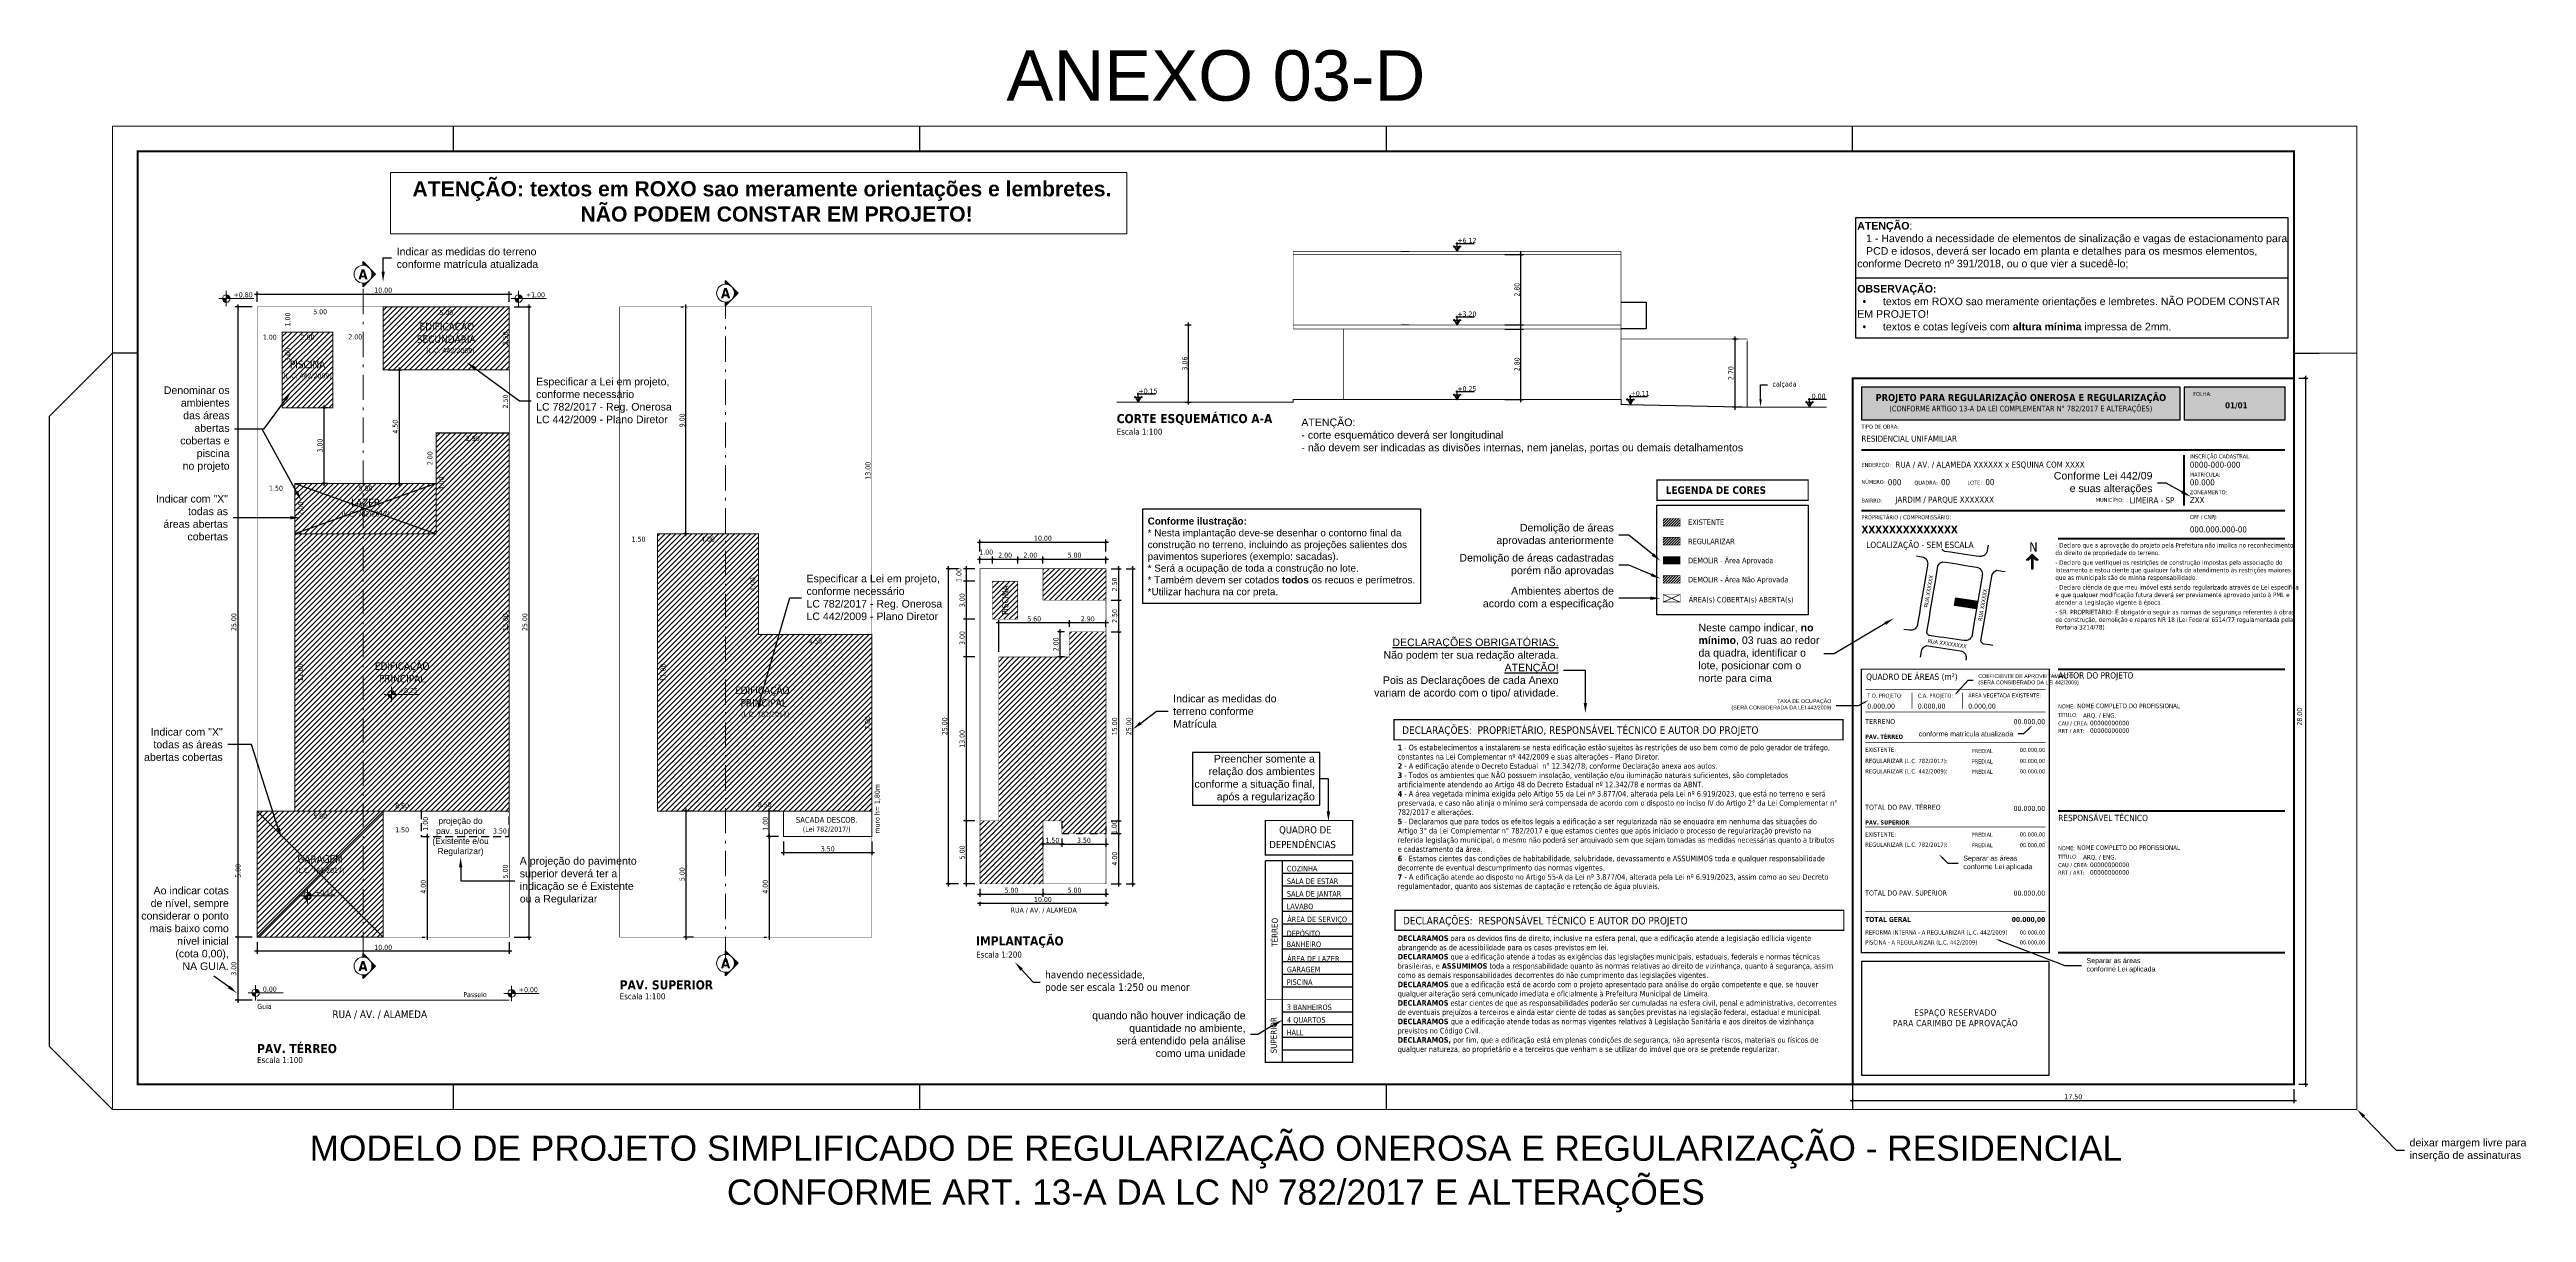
# Model space of a CAD drawing. Extents: x 1213.3 to 1311.5, y 1171.4 to 1217.5.
import ezdxf
from ezdxf import colors
from ezdxf.entities.mleader import LeaderData, LeaderLine
from ezdxf.enums import TextEntityAlignment as Align
from ezdxf.math import Vec2, Vec3

# ---------------------------------------------------------------- set-up
doc = ezdxf.new("R2010")
doc.units = 0
for name, pattern in [('DASHED', [19.05, 12.7, -6.35]), ('Linha Para Cortes', [1.6, 1, -0.3, 0, -0.3]), ('Tracejada', [0.564444, 0.282222, -0.282222])]:
    doc.linetypes.add(name, pattern=pattern)
doc.layers.add('NÃO MEXER', color=7, linetype='Continuous')
doc.layers.add('Observações - NÃO PLOTAR', color=200, linetype='Continuous', plot=False)
doc.styles.add('_arial decreto', font='arial.ttf')
doc.styles.add('_romans decreto', font='romans.shx', dxfattribs={"height": 1.6})
doc.styles.add('_tahoma decreto', font='tahoma.ttf')
doc.styles.add('MtX_Tahoma', font='tahomabd.ttf')
doc.styles.add('tahoma', font='tahoma.ttf')
doc.dimstyles.new('100 COM LINHAS DECRETO', dxfattribs={"dimtxt": 0.2, "dimasz": 0.1, "dimexe": 0.1, "dimexo": 0.2, "dimgap": 0.05, "dimtad": 1, "dimzin": 4, "dimdsep": 46, "dimtxsty": '_tahoma decreto', "dimblk": 'ARCHTICK', "dimcen": 2, "dimdle": 0.1, "dimazin": 0, "dimtfac": 1, "dimtofl": 0, "dimtmove": 2, "dimatfit": 3, "dimldrblk": 'OPEN30', "dimfxl": 1, "dimtolj": 1, "dimtzin": 0, "dimarcsym": 0})
doc.dimstyles.new('100 SEM LINHAS DECRETO', dxfattribs={"dimtxt": 0.2, "dimasz": 0.1, "dimexe": 0.1, "dimexo": 0.2, "dimgap": 0.05, "dimtad": 1, "dimzin": 4, "dimdsep": 46, "dimtxsty": '_tahoma decreto', "dimblk": 'ARCHTICK', "dimcen": 2, "dimdle": 0.1, "dimse1": 1, "dimse2": 1, "dimsd1": 1, "dimsd2": 1, "dimazin": 0, "dimtfac": 1, "dimtofl": 0, "dimtmove": 2, "dimatfit": 3, "dimldrblk": 'OPEN30', "dimfxl": 1, "dimtolj": 1, "dimtzin": 0, "dimarcsym": 0})
doc.dimstyles.new('200 COM LINHAS DECRETO', dxfattribs={"dimtxt": 0.2, "dimasz": 0.1, "dimexe": 0.1, "dimexo": 0.2, "dimgap": 0.05, "dimtad": 1, "dimlfac": 2, "dimzin": 4, "dimdsep": 46, "dimtxsty": '_tahoma decreto', "dimblk": 'ARCHTICK', "dimcen": 2, "dimdle": 0.1, "dimazin": 0, "dimtfac": 1, "dimtofl": 0, "dimtmove": 2, "dimatfit": 3, "dimldrblk": 'OPEN30', "dimfxl": 1, "dimtolj": 1, "dimtzin": 0, "dimarcsym": 0})
pattern_1 = [(45, (1020.88674, 1240.1896), (-0.10606602, 0.10606602), [])]
pattern_2 = [(45, (1017.38674, 1222.6896), (-0.10606602, 0.10606602), [])]
pattern_3 = [(45, (1250.16436, 1184.41853), (-0.106066, 0.106066), [])]

# ---------------------------------------------------------------- blocks, each defined once
blk = doc.blocks.new('_ArchTick')
at = {"color": 0, "linetype": 'ByBlock', "const_width": 0.15}
blk.add_lwpolyline([(-0.5, -0.5), (0.5, 0.5)], dxfattribs=at)
blk = doc.blocks.new('*D7')
at = {"color": 0, "lineweight": -2, "transparency": 16777216}
for p, q in [((1221.402, 1207.811), (1231.602, 1207.811)), ((1221.502, 1207.503), (1221.502, 1207.911)), ((1231.502, 1207.503), (1231.502, 1207.911))]:
    blk.add_line(p, q, dxfattribs=at)
at = {"layer": 'Defpoints', "color": 0, "ltscale": 2, "transparency": 16777216}
for p in [(1221.502, 1207.303), (1231.502, 1207.811), (1231.502, 1207.303)]:
    blk.add_point(p, dxfattribs=at)
at = {"color": 0, "lineweight": -2, "ltscale": 2, "transparency": 16777216, "xscale": 0.1, "yscale": 0.1, "zscale": 0.1, "rotation": 180}
blk.add_blockref('_ArchTick', (1221.502, 1207.811), dxfattribs=at)
at = {"color": 0, "lineweight": -2, "ltscale": 2, "transparency": 16777216, "xscale": 0.1, "yscale": 0.1, "zscale": 0.1}
blk.add_blockref('_ArchTick', (1231.502, 1207.811), dxfattribs=at)
at = {"color": 0, "ltscale": 2, "transparency": 16777216, "insert": (1226.502, 1207.965), "char_height": 0.2, "attachment_point": 5, "style": '_tahoma decreto'}
blk.add_mtext('\\A1;10.00', dxfattribs=at)
blk = doc.blocks.new('_Open30')
at = {"color": 0, "linetype": 'ByBlock', "lineweight": -2}
for p, q in [((-1, 0.27), (0, 0)), ((0, 0), (-1, -0.27)), ((0, 0), (-1, 0))]:
    blk.add_line(p, q, dxfattribs=at)
blk = doc.blocks.new('*D8')
at = {"color": 0, "lineweight": -2, "transparency": 16777216}
for p, q in [((1221.302, 1207.303), (1220.632, 1207.303)), ((1220.732, 1207.403), (1220.732, 1182.203)), ((1221.302, 1182.303), (1220.632, 1182.303))]:
    blk.add_line(p, q, dxfattribs=at)
at = {"layer": 'Defpoints', "color": 0, "ltscale": 2, "transparency": 16777216}
for p in [(1221.502, 1207.303), (1220.732, 1182.303), (1221.502, 1182.303)]:
    blk.add_point(p, dxfattribs=at)
at = {"color": 0, "lineweight": -2, "ltscale": 2, "transparency": 16777216, "xscale": 0.1, "yscale": 0.1, "zscale": 0.1}
for p, rotation in [((1220.732, 1207.303), 90), ((1220.732, 1182.303), 270)]:
    blk.add_blockref('_ArchTick', p, dxfattribs=dict(at, rotation=rotation))
at = {"color": 0, "ltscale": 2, "transparency": 16777216, "insert": (1220.578, 1194.803), "char_height": 0.2, "attachment_point": 5, "rotation": 90, "style": '_tahoma decreto'}
blk.add_mtext('\\A1;25.00', dxfattribs=at)
blk = doc.blocks.new('*D9')
at = {"layer": 'Defpoints', "color": 0, "ltscale": 2, "transparency": 16777216}
for p in [(1226.502, 1207.303), (1231.502, 1207.303), (1231.502, 1206.93)]:
    blk.add_point(p, dxfattribs=at)
at = {"color": 0, "ltscale": 2, "transparency": 16777216, "insert": (1229.002, 1207.084), "char_height": 0.2, "attachment_point": 5, "style": '_tahoma decreto'}
blk.add_mtext('\\A1;5.00', dxfattribs=at)
blk = doc.blocks.new('*D10')
at = {"layer": 'Defpoints', "color": 0, "ltscale": 2, "transparency": 16777216}
for p in [(1221.502, 1207.303), (1226.502, 1207.303), (1221.502, 1206.956)]:
    blk.add_point(p, dxfattribs=at)
at = {"color": 0, "ltscale": 2, "transparency": 16777216, "insert": (1224.002, 1207.11), "char_height": 0.2, "attachment_point": 5, "style": '_tahoma decreto'}
blk.add_mtext('\\A1;5.00', dxfattribs=at)
blk = doc.blocks.new('*D11')
at = {"layer": 'Defpoints', "color": 0, "ltscale": 2, "transparency": 16777216}
for p in [(1221.502, 1206.303), (1222.502, 1206.303), (1221.502, 1205.944)]:
    blk.add_point(p, dxfattribs=at)
at = {"color": 0, "ltscale": 2, "transparency": 16777216, "insert": (1222.002, 1206.098), "char_height": 0.2, "attachment_point": 5, "style": '_tahoma decreto'}
blk.add_mtext('\\A1;1.00', dxfattribs=at)
blk = doc.blocks.new('*D12')
at = {"layer": 'Defpoints', "color": 0, "ltscale": 2, "transparency": 16777216}
for p in [(1222.502, 1206.303), (1224.502, 1206.303), (1222.502, 1205.944)]:
    blk.add_point(p, dxfattribs=at)
at = {"color": 0, "ltscale": 2, "transparency": 16777216, "insert": (1223.502, 1206.098), "char_height": 0.2, "attachment_point": 5, "style": '_tahoma decreto'}
blk.add_mtext('\\A1;2.00', dxfattribs=at)
blk = doc.blocks.new('*D13')
at = {"layer": 'Defpoints', "color": 0, "ltscale": 2, "transparency": 16777216}
for p in [(1222.502, 1207.303), (1222.871, 1207.303), (1222.502, 1206.303)]:
    blk.add_point(p, dxfattribs=at)
at = {"color": 0, "ltscale": 2, "transparency": 16777216, "insert": (1222.716, 1206.803), "char_height": 0.2, "attachment_point": 5, "rotation": 90, "style": '_tahoma decreto'}
blk.add_mtext('\\A1;1.00', dxfattribs=at)
blk = doc.blocks.new('*D14')
at = {"layer": 'Defpoints', "color": 0, "ltscale": 2, "transparency": 16777216}
for p in [(1222.502, 1206.303), (1222.502, 1203.303), (1222.871, 1203.303)]:
    blk.add_point(p, dxfattribs=at)
at = {"color": 0, "ltscale": 2, "transparency": 16777216, "insert": (1222.716, 1205.406), "char_height": 0.2, "attachment_point": 5, "rotation": 90, "style": '_tahoma decreto'}
blk.add_mtext('\\A1;3.00', dxfattribs=at)
blk = doc.blocks.new('*D15')
at = {"layer": 'Defpoints', "color": 0, "ltscale": 2, "transparency": 16777216}
for p in [(1224.502, 1206.303), (1226.502, 1206.303), (1224.502, 1205.944)]:
    blk.add_point(p, dxfattribs=at)
at = {"color": 0, "ltscale": 2, "transparency": 16777216, "insert": (1225.394, 1206.111), "char_height": 0.2, "attachment_point": 5, "style": '_tahoma decreto'}
blk.add_mtext('\\A1;2.00', dxfattribs=at)
blk = doc.blocks.new('*D16')
at = {"layer": 'Defpoints', "color": 0, "ltscale": 2, "transparency": 16777216}
for p in [(1231.502, 1207.303), (1231.502, 1204.803), (1231.502, 1204.803)]:
    blk.add_point(p, dxfattribs=at)
at = {"color": 0, "ltscale": 2, "transparency": 16777216, "insert": (1231.348, 1206.053), "char_height": 0.2, "attachment_point": 5, "rotation": 90, "style": '_tahoma decreto'}
blk.add_mtext('\\A1;2.50', dxfattribs=at)
blk = doc.blocks.new('*D17')
at = {"layer": 'Defpoints', "color": 0, "ltscale": 2, "transparency": 16777216}
for p in [(1231.502, 1204.803), (1231.502, 1202.301), (1231.502, 1202.301)]:
    blk.add_point(p, dxfattribs=at)
at = {"color": 0, "ltscale": 2, "transparency": 16777216, "insert": (1231.348, 1203.552), "char_height": 0.2, "attachment_point": 5, "rotation": 90, "style": '_tahoma decreto'}
blk.add_mtext('\\A1;2.50', dxfattribs=at)
blk = doc.blocks.new('*D18')
at = {"layer": 'Defpoints', "color": 0, "ltscale": 2, "transparency": 16777216}
for p in [(1231.502, 1202.301), (1231.502, 1187.303), (1231.502, 1187.303)]:
    blk.add_point(p, dxfattribs=at)
at = {"color": 0, "ltscale": 2, "transparency": 16777216, "insert": (1231.348, 1194.802), "char_height": 0.2, "attachment_point": 5, "rotation": 90, "style": '_tahoma decreto'}
blk.add_mtext('\\A1;15.00', dxfattribs=at)
blk = doc.blocks.new('*D19')
at = {"layer": 'Defpoints', "color": 0, "ltscale": 2, "transparency": 16777216}
for p in [(1231.502, 1187.303), (1231.502, 1182.303), (1231.502, 1182.303)]:
    blk.add_point(p, dxfattribs=at)
at = {"color": 0, "ltscale": 2, "transparency": 16777216, "insert": (1231.348, 1184.913), "char_height": 0.2, "attachment_point": 5, "rotation": 90, "style": '_tahoma decreto'}
blk.add_mtext('\\A1;5.00', dxfattribs=at)
blk = doc.blocks.new('*D20')
at = {"layer": 'Defpoints', "color": 0, "ltscale": 2, "transparency": 16777216}
for p in [(1228.606, 1202.301), (1231.502, 1202.301), (1231.502, 1201.931)]:
    blk.add_point(p, dxfattribs=at)
at = {"color": 0, "ltscale": 2, "transparency": 16777216, "insert": (1230.054, 1202.085), "char_height": 0.2, "attachment_point": 5, "style": '_tahoma decreto'}
blk.add_mtext('\\A1;2.90', dxfattribs=at)
blk = doc.blocks.new('*D21')
at = {"color": 0, "lineweight": -2, "transparency": 16777216}
for p, q in [((1226.702, 1204.803), (1227.235, 1204.803)), ((1227.135, 1204.903), (1227.135, 1200.203)), ((1226.702, 1200.303), (1227.235, 1200.303))]:
    blk.add_line(p, q, dxfattribs=at)
at = {"layer": 'Defpoints', "color": 0, "ltscale": 2, "transparency": 16777216}
for p in [(1226.502, 1204.803), (1226.502, 1200.303), (1227.135, 1200.303)]:
    blk.add_point(p, dxfattribs=at)
at = {"color": 0, "lineweight": -2, "ltscale": 2, "transparency": 16777216, "xscale": 0.1, "yscale": 0.1, "zscale": 0.1}
for p, rotation in [((1227.135, 1204.803), 90), ((1227.135, 1200.303), 270)]:
    blk.add_blockref('_ArchTick', p, dxfattribs=dict(at, rotation=rotation))
at = {"color": 0, "ltscale": 2, "transparency": 16777216, "insert": (1226.981, 1202.553), "char_height": 0.2, "attachment_point": 5, "rotation": 90, "style": '_tahoma decreto'}
blk.add_mtext('\\A1;4.50', dxfattribs=at)
blk = doc.blocks.new('*D22')
at = {"layer": 'Defpoints', "color": 0, "ltscale": 2, "transparency": 16777216}
for p in [(1223.002, 1200.303), (1223.002, 1198.303), (1223.386, 1198.303)]:
    blk.add_point(p, dxfattribs=at)
at = {"color": 0, "ltscale": 2, "transparency": 16777216, "insert": (1223.232, 1199.303), "char_height": 0.2, "attachment_point": 5, "rotation": 90, "style": '_tahoma decreto'}
blk.add_mtext('\\A1;2.00', dxfattribs=at)
blk = doc.blocks.new('*D23')
at = {"layer": 'Defpoints', "color": 0, "ltscale": 2, "transparency": 16777216}
for p in [(1223.002, 1200.303), (1228.606, 1200.303), (1228.606, 1199.953)]:
    blk.add_point(p, dxfattribs=at)
at = {"color": 0, "ltscale": 2, "transparency": 16777216, "insert": (1225.804, 1200.108), "char_height": 0.2, "attachment_point": 5, "style": '_tahoma decreto'}
blk.add_mtext('\\A1;5.60', dxfattribs=at)
blk = doc.blocks.new('*D24')
at = {"layer": 'Defpoints', "color": 0, "ltscale": 2, "transparency": 16777216}
for p in [(1228.606, 1202.301), (1228.512, 1200.303), (1228.606, 1200.303)]:
    blk.add_point(p, dxfattribs=at)
at = {"color": 0, "ltscale": 2, "transparency": 16777216, "insert": (1228.358, 1201.302), "char_height": 0.2, "attachment_point": 5, "rotation": 90, "style": '_tahoma decreto'}
blk.add_mtext('\\A1;2.00', dxfattribs=at)
blk = doc.blocks.new('*D25')
at = {"layer": 'Defpoints', "color": 0, "ltscale": 2, "transparency": 16777216}
for p in [(1228.606, 1202.301), (1228.606, 1198.303), (1228.966, 1198.303)]:
    blk.add_point(p, dxfattribs=at)
at = {"color": 0, "ltscale": 2, "transparency": 16777216, "insert": (1228.812, 1200.302), "char_height": 0.2, "attachment_point": 5, "rotation": 90, "style": '_tahoma decreto'}
blk.add_mtext('\\A1;4.00', dxfattribs=at)
blk = doc.blocks.new('*D26')
at = {"layer": 'Defpoints', "color": 0, "ltscale": 2, "transparency": 16777216}
for p in [(1221.502, 1200.303), (1223.002, 1200.303), (1223.002, 1199.953)]:
    blk.add_point(p, dxfattribs=at)
at = {"color": 0, "ltscale": 2, "transparency": 16777216, "insert": (1222.252, 1200.108), "char_height": 0.2, "attachment_point": 5, "style": '_tahoma decreto'}
blk.add_mtext('\\A1;1.50', dxfattribs=at)
blk = doc.blocks.new('*D27')
at = {"color": 0, "lineweight": -2, "transparency": 16777216}
for p, q in [((1224.302, 1203.303), (1224.052, 1203.303)), ((1224.152, 1203.403), (1224.152, 1200.203)), ((1224.302, 1200.303), (1224.052, 1200.303))]:
    blk.add_line(p, q, dxfattribs=at)
at = {"layer": 'Defpoints', "color": 0, "ltscale": 2, "transparency": 16777216}
for p in [(1224.502, 1203.303), (1224.152, 1200.303), (1224.502, 1200.303)]:
    blk.add_point(p, dxfattribs=at)
at = {"color": 0, "lineweight": -2, "ltscale": 2, "transparency": 16777216, "xscale": 0.1, "yscale": 0.1, "zscale": 0.1}
for p, rotation in [((1224.152, 1203.303), 90), ((1224.152, 1200.303), 270)]:
    blk.add_blockref('_ArchTick', p, dxfattribs=dict(at, rotation=rotation))
at = {"color": 0, "ltscale": 2, "transparency": 16777216, "insert": (1223.998, 1201.803), "char_height": 0.2, "attachment_point": 5, "rotation": 90, "style": '_tahoma decreto'}
blk.add_mtext('\\A1;3.00', dxfattribs=at)
blk = doc.blocks.new('*D28')
at = {"layer": 'Defpoints', "color": 0, "ltscale": 2, "transparency": 16777216}
for p in [(1223.037, 1198.303), (1223.374, 1198.303), (1223.037, 1187.303)]:
    blk.add_point(p, dxfattribs=at)
at = {"color": 0, "ltscale": 2, "transparency": 16777216, "insert": (1223.22, 1192.803), "char_height": 0.2, "attachment_point": 5, "rotation": 90, "style": '_tahoma decreto'}
blk.add_mtext('\\A1;11.00', dxfattribs=at)
blk = doc.blocks.new('*D29')
at = {"layer": 'Defpoints', "color": 0, "ltscale": 2, "transparency": 16777216}
for p in [(1223.002, 1187.354), (1223.002, 1187.303), (1231.502, 1187.303)]:
    blk.add_point(p, dxfattribs=at)
at = {"color": 0, "ltscale": 2, "transparency": 16777216, "insert": (1227.252, 1187.508), "char_height": 0.2, "attachment_point": 5, "style": '_tahoma decreto'}
blk.add_mtext('\\A1;8.50', dxfattribs=at)
blk = doc.blocks.new('*D30')
at = {"layer": 'Defpoints', "color": 0, "ltscale": 2, "transparency": 16777216}
for p in [(1221.502, 1187.303), (1226.502, 1187.303), (1226.502, 1186.95)]:
    blk.add_point(p, dxfattribs=at)
at = {"color": 0, "ltscale": 2, "transparency": 16777216, "insert": (1224.002, 1187.104), "char_height": 0.2, "attachment_point": 5, "style": '_tahoma decreto'}
blk.add_mtext('\\A1;5.00', dxfattribs=at)
blk = doc.blocks.new('*D31')
at = {"layer": 'Defpoints', "color": 0, "ltscale": 2, "transparency": 16777216}
for p in [(1220.532, 1187.434), (1220.901, 1187.434), (1220.532, 1182.434)]:
    blk.add_point(p, dxfattribs=at)
at = {"color": 0, "ltscale": 2, "transparency": 16777216, "insert": (1220.747, 1184.934), "char_height": 0.2, "attachment_point": 5, "rotation": 90, "style": '_tahoma decreto'}
blk.add_mtext('\\A1;5.00', dxfattribs=at)
blk = doc.blocks.new('*D32')
at = {"layer": 'Defpoints', "color": 0, "ltscale": 2, "transparency": 16777216}
for p in [(1228.002, 1186.407), (1228.002, 1186.303), (1231.502, 1186.303)]:
    blk.add_point(p, dxfattribs=at)
at = {"color": 0, "ltscale": 2, "transparency": 16777216, "insert": (1231.13, 1186.513), "char_height": 0.2, "attachment_point": 5, "style": '_tahoma decreto'}
blk.add_mtext('\\A1;3.50', dxfattribs=at)
blk = doc.blocks.new('*D33')
at = {"layer": 'Defpoints', "color": 0, "ltscale": 2, "transparency": 16777216}
for p in [(1226.502, 1186.407), (1226.502, 1186.407), (1228.002, 1186.303)]:
    blk.add_point(p, dxfattribs=at)
at = {"color": 0, "ltscale": 2, "transparency": 16777216, "insert": (1227.252, 1186.561), "char_height": 0.2, "attachment_point": 5, "style": '_tahoma decreto'}
blk.add_mtext('\\A1;1.50', dxfattribs=at)
blk = doc.blocks.new('*D34')
at = {"layer": 'Defpoints', "color": 0, "ltscale": 2, "transparency": 16777216}
for p in [(1228.002, 1187.303), (1228.002, 1186.303), (1228.334, 1186.303)]:
    blk.add_point(p, dxfattribs=at)
at = {"color": 0, "ltscale": 2, "transparency": 16777216, "insert": (1228.18, 1186.803), "char_height": 0.2, "attachment_point": 5, "rotation": 90, "style": '_tahoma decreto'}
blk.add_mtext('\\A1;1.00', dxfattribs=at)
blk = doc.blocks.new('*D35')
at = {"color": 0, "lineweight": -2, "transparency": 16777216}
for p, q in [((1231.602, 1181.746), (1221.402, 1181.746)), ((1221.502, 1182.103), (1221.502, 1181.646)), ((1231.502, 1182.103), (1231.502, 1181.646))]:
    blk.add_line(p, q, dxfattribs=at)
at = {"layer": 'Defpoints', "color": 0, "ltscale": 2, "transparency": 16777216}
for p in [(1221.502, 1182.303), (1221.502, 1181.746), (1231.502, 1182.303)]:
    blk.add_point(p, dxfattribs=at)
at = {"color": 0, "lineweight": -2, "ltscale": 2, "transparency": 16777216, "xscale": 0.1, "yscale": 0.1, "zscale": 0.1, "rotation": 180}
blk.add_blockref('_ArchTick', (1221.502, 1181.746), dxfattribs=at)
at = {"color": 0, "lineweight": -2, "ltscale": 2, "transparency": 16777216, "xscale": 0.1, "yscale": 0.1, "zscale": 0.1}
blk.add_blockref('_ArchTick', (1231.502, 1181.746), dxfattribs=at)
at = {"color": 0, "ltscale": 2, "transparency": 16777216, "insert": (1226.502, 1181.9), "char_height": 0.2, "attachment_point": 5, "style": '_tahoma decreto'}
blk.add_mtext('\\A1;10.00', dxfattribs=at)
blk = doc.blocks.new('*D36')
at = {"color": 0, "lineweight": -2, "transparency": 16777216}
for p, q in [((1231.702, 1207.303), (1232.372, 1207.303)), ((1232.272, 1207.403), (1232.272, 1182.203)), ((1231.702, 1182.303), (1232.372, 1182.303))]:
    blk.add_line(p, q, dxfattribs=at)
at = {"layer": 'Defpoints', "color": 0, "ltscale": 2, "transparency": 16777216}
for p in [(1231.502, 1207.303), (1231.502, 1182.303), (1232.272, 1182.303)]:
    blk.add_point(p, dxfattribs=at)
at = {"color": 0, "lineweight": -2, "ltscale": 2, "transparency": 16777216, "xscale": 0.1, "yscale": 0.1, "zscale": 0.1}
for p, rotation in [((1232.272, 1207.303), 90), ((1232.272, 1182.303), 270)]:
    blk.add_blockref('_ArchTick', p, dxfattribs=dict(at, rotation=rotation))
at = {"color": 0, "ltscale": 2, "transparency": 16777216, "insert": (1232.118, 1194.803), "char_height": 0.2, "attachment_point": 5, "rotation": 90, "style": '_tahoma decreto'}
blk.add_mtext('\\A1;25.00', dxfattribs=at)
blk = doc.blocks.new('*D37')
at = {"color": 0, "lineweight": -2, "transparency": 16777216}
for p, q in [((1228.048, 1186.303), (1228.148, 1186.303)), ((1228.248, 1186.403), (1228.248, 1182.203)), ((1228.048, 1182.303), (1228.148, 1182.303))]:
    blk.add_line(p, q, dxfattribs=at)
at = {"layer": 'Defpoints', "color": 0, "ltscale": 2, "transparency": 16777216}
for p in [(1228.248, 1186.303), (1228.248, 1182.303), (1228.248, 1182.303)]:
    blk.add_point(p, dxfattribs=at)
at = {"color": 0, "lineweight": -2, "ltscale": 2, "transparency": 16777216, "xscale": 0.1, "yscale": 0.1, "zscale": 0.1}
for p, rotation in [((1228.248, 1186.303), 90), ((1228.248, 1182.303), 270)]:
    blk.add_blockref('_ArchTick', p, dxfattribs=dict(at, rotation=rotation))
at = {"color": 0, "ltscale": 2, "transparency": 16777216, "insert": (1228.094, 1184.303), "char_height": 0.2, "attachment_point": 5, "rotation": 90, "style": '_tahoma decreto'}
blk.add_mtext('\\A1;4.00', dxfattribs=at)
blk = doc.blocks.new('*D38')
at = {"layer": 'Defpoints', "color": 0, "ltscale": 2, "transparency": 16777216}
for p in [(1237.38, 1198.304), (1241.38, 1198.304), (1241.38, 1197.936)]:
    blk.add_point(p, dxfattribs=at)
at = {"color": 0, "ltscale": 2, "transparency": 16777216, "insert": (1239.38, 1198.09), "char_height": 0.2, "attachment_point": 5, "style": '_tahoma decreto'}
blk.add_mtext('\\A1;4.00', dxfattribs=at)
blk = doc.blocks.new('*D39')
at = {"color": 0, "lineweight": -2, "transparency": 16777216}
for p, q in [((1245.98, 1185.651), (1242.28, 1185.651)), ((1242.38, 1186.103), (1242.38, 1185.551)), ((1245.88, 1186.103), (1245.88, 1185.551))]:
    blk.add_line(p, q, dxfattribs=at)
at = {"layer": 'Defpoints', "color": 0, "ltscale": 2, "transparency": 16777216}
for p in [(1242.38, 1186.303), (1242.38, 1185.651), (1245.88, 1186.303)]:
    blk.add_point(p, dxfattribs=at)
at = {"color": 0, "lineweight": -2, "ltscale": 2, "transparency": 16777216, "xscale": 0.1, "yscale": 0.1, "zscale": 0.1, "rotation": 180}
blk.add_blockref('_ArchTick', (1242.38, 1185.651), dxfattribs=at)
at = {"color": 0, "lineweight": -2, "ltscale": 2, "transparency": 16777216, "xscale": 0.1, "yscale": 0.1, "zscale": 0.1}
blk.add_blockref('_ArchTick', (1245.88, 1185.651), dxfattribs=at)
at = {"color": 0, "ltscale": 2, "transparency": 16777216, "insert": (1244.13, 1185.805), "char_height": 0.2, "attachment_point": 5, "style": '_tahoma decreto'}
blk.add_mtext('\\A1;3.50', dxfattribs=at)
blk = doc.blocks.new('*D40')
at = {"color": 0, "lineweight": -2, "transparency": 16777216}
for p, q in [((1242.18, 1187.303), (1241.707, 1187.303)), ((1241.807, 1186.203), (1241.807, 1187.403)), ((1242.18, 1186.303), (1241.707, 1186.303))]:
    blk.add_line(p, q, dxfattribs=at)
at = {"layer": 'Defpoints', "color": 0, "ltscale": 2, "transparency": 16777216}
for p in [(1241.807, 1187.303), (1242.38, 1187.303), (1242.38, 1186.303)]:
    blk.add_point(p, dxfattribs=at)
at = {"color": 0, "lineweight": -2, "ltscale": 2, "transparency": 16777216, "xscale": 0.1, "yscale": 0.1, "zscale": 0.1}
for p, rotation in [((1241.807, 1187.303), 90), ((1241.807, 1186.303), 270)]:
    blk.add_blockref('_ArchTick', p, dxfattribs=dict(at, rotation=rotation))
at = {"color": 0, "ltscale": 2, "transparency": 16777216, "insert": (1241.653, 1186.803), "char_height": 0.2, "attachment_point": 5, "rotation": 90, "style": '_tahoma decreto'}
blk.add_mtext('\\A1;1.00', dxfattribs=at)
blk = doc.blocks.new('*D41')
at = {"color": 0, "lineweight": -2, "transparency": 16777216}
for p, q in [((1242.18, 1186.303), (1241.707, 1186.303)), ((1241.807, 1186.403), (1241.807, 1182.203)), ((1241.607, 1182.303), (1241.707, 1182.303))]:
    blk.add_line(p, q, dxfattribs=at)
at = {"layer": 'Defpoints', "color": 0, "ltscale": 2, "transparency": 16777216}
for p in [(1242.38, 1186.303), (1241.807, 1182.303), (1241.807, 1182.303)]:
    blk.add_point(p, dxfattribs=at)
at = {"color": 0, "lineweight": -2, "ltscale": 2, "transparency": 16777216, "xscale": 0.1, "yscale": 0.1, "zscale": 0.1}
for p, rotation in [((1241.807, 1186.303), 90), ((1241.807, 1182.303), 270)]:
    blk.add_blockref('_ArchTick', p, dxfattribs=dict(at, rotation=rotation))
at = {"color": 0, "ltscale": 2, "transparency": 16777216, "insert": (1241.653, 1184.303), "char_height": 0.2, "attachment_point": 5, "rotation": 90, "style": '_tahoma decreto'}
blk.add_mtext('\\A1;4.00', dxfattribs=at)
blk = doc.blocks.new('*D42')
at = {"color": 0, "lineweight": -2, "transparency": 16777216}
for p, q in [((1238.822, 1187.303), (1238.409, 1187.303)), ((1238.509, 1187.403), (1238.509, 1182.203)), ((1238.807, 1182.303), (1238.409, 1182.303))]:
    blk.add_line(p, q, dxfattribs=at)
at = {"layer": 'Defpoints', "color": 0, "ltscale": 2, "transparency": 16777216}
for p in [(1239.022, 1187.303), (1238.509, 1182.303), (1239.007, 1182.303)]:
    blk.add_point(p, dxfattribs=at)
at = {"color": 0, "lineweight": -2, "ltscale": 2, "transparency": 16777216, "xscale": 0.1, "yscale": 0.1, "zscale": 0.1}
for p, rotation in [((1238.509, 1187.303), 90), ((1238.509, 1182.303), 270)]:
    blk.add_blockref('_ArchTick', p, dxfattribs=dict(at, rotation=rotation))
at = {"color": 0, "ltscale": 2, "transparency": 16777216, "insert": (1238.355, 1184.803), "char_height": 0.2, "attachment_point": 5, "rotation": 90, "style": '_tahoma decreto'}
blk.add_mtext('\\A1;5.00', dxfattribs=at)
blk = doc.blocks.new('*D43')
at = {"color": 0, "lineweight": -2, "transparency": 16777216}
for p, q in [((1238.309, 1207.303), (1238.409, 1207.303)), ((1238.509, 1198.204), (1238.509, 1207.403)), ((1238.61, 1198.304), (1238.409, 1198.304))]:
    blk.add_line(p, q, dxfattribs=at)
at = {"layer": 'Defpoints', "color": 0, "ltscale": 2, "transparency": 16777216}
for p in [(1238.509, 1207.303), (1238.509, 1207.303), (1238.81, 1198.304)]:
    blk.add_point(p, dxfattribs=at)
at = {"color": 0, "lineweight": -2, "ltscale": 2, "transparency": 16777216, "xscale": 0.1, "yscale": 0.1, "zscale": 0.1}
for p, rotation in [((1238.509, 1207.303), 90), ((1238.509, 1198.304), 270)]:
    blk.add_blockref('_ArchTick', p, dxfattribs=dict(at, rotation=rotation))
at = {"color": 0, "ltscale": 2, "transparency": 16777216, "insert": (1238.355, 1202.803), "char_height": 0.2, "attachment_point": 5, "rotation": 90, "style": '_tahoma decreto'}
blk.add_mtext('\\A1;9.00', dxfattribs=at)
blk = doc.blocks.new('*D44')
at = {"layer": 'Defpoints', "color": 0, "ltscale": 2, "transparency": 16777216}
for p in [(1235.88, 1198.304), (1237.38, 1198.304), (1235.88, 1197.863)]:
    blk.add_point(p, dxfattribs=at)
at = {"color": 0, "ltscale": 2, "transparency": 16777216, "insert": (1236.63, 1198.09), "char_height": 0.2, "attachment_point": 5, "style": '_tahoma decreto'}
blk.add_mtext('\\A1;1.50', dxfattribs=at)
blk = doc.blocks.new('*D45')
at = {"layer": 'Defpoints', "color": 0, "ltscale": 2, "transparency": 16777216}
for p in [(1241.387, 1193.828), (1245.887, 1193.828), (1245.887, 1193.828)]:
    blk.add_point(p, dxfattribs=at)
at = {"color": 0, "ltscale": 2, "transparency": 16777216, "insert": (1243.637, 1194.051), "char_height": 0.2, "attachment_point": 5, "style": '_tahoma decreto'}
blk.add_mtext('\\A1;4.50', dxfattribs=at)
blk = doc.blocks.new('*D46')
at = {"color": 0, "lineweight": -2, "transparency": 16777216}
for p, q in [((1270.979, 1206.426), (1271.719, 1206.426)), ((1271.619, 1203.526), (1271.619, 1206.526)), ((1270.978, 1203.626), (1271.719, 1203.626))]:
    blk.add_line(p, q, dxfattribs=at)
at = {"layer": 'Defpoints', "color": 0, "ltscale": 2, "transparency": 16777216}
for p in [(1270.779, 1206.426), (1271.619, 1206.426), (1270.778, 1203.626)]:
    blk.add_point(p, dxfattribs=at)
at = {"color": 0, "lineweight": -2, "ltscale": 2, "transparency": 16777216, "xscale": 0.1, "yscale": 0.1, "zscale": 0.1}
for p, rotation in [((1271.619, 1206.426), 90), ((1271.619, 1203.626), 270)]:
    blk.add_blockref('_ArchTick', p, dxfattribs=dict(at, rotation=rotation))
at = {"color": 0, "ltscale": 2, "transparency": 16777216, "insert": (1271.464, 1205.026), "char_height": 0.2, "attachment_point": 5, "rotation": 90, "style": '_tahoma decreto'}
blk.add_mtext('\\A1;2.80', dxfattribs=at)
blk = doc.blocks.new('*D47')
at = {"color": 0, "lineweight": -2, "transparency": 16777216}
for p, q in [((1270.979, 1209.386), (1271.719, 1209.386)), ((1271.619, 1206.486), (1271.619, 1209.486)), ((1270.979, 1206.586), (1271.719, 1206.586))]:
    blk.add_line(p, q, dxfattribs=at)
at = {"layer": 'Defpoints', "color": 0, "ltscale": 2, "transparency": 16777216}
for p in [(1270.779, 1209.386), (1271.619, 1209.386), (1270.779, 1206.586)]:
    blk.add_point(p, dxfattribs=at)
at = {"color": 0, "lineweight": -2, "ltscale": 2, "transparency": 16777216, "xscale": 0.1, "yscale": 0.1, "zscale": 0.1}
for p, rotation in [((1271.619, 1209.386), 90), ((1271.619, 1206.586), 270)]:
    blk.add_blockref('_ArchTick', p, dxfattribs=dict(at, rotation=rotation))
at = {"color": 0, "ltscale": 2, "transparency": 16777216, "insert": (1271.464, 1207.986), "char_height": 0.2, "attachment_point": 5, "rotation": 90, "style": '_tahoma decreto'}
blk.add_mtext('\\A1;2.80', dxfattribs=at)
blk = doc.blocks.new('*D48')
at = {"color": 0, "lineweight": -2, "transparency": 16777216}
for p, q in [((1258.285, 1206.586), (1258.542, 1206.586)), ((1258.442, 1203.426), (1258.442, 1206.686)), ((1258.285, 1203.526), (1258.542, 1203.526))]:
    blk.add_line(p, q, dxfattribs=at)
at = {"layer": 'Defpoints', "color": 0, "ltscale": 2, "transparency": 16777216}
for p in [(1258.085, 1206.586), (1258.442, 1206.586), (1258.085, 1203.526)]:
    blk.add_point(p, dxfattribs=at)
at = {"color": 0, "lineweight": -2, "ltscale": 2, "transparency": 16777216, "xscale": 0.1, "yscale": 0.1, "zscale": 0.1}
for p, rotation in [((1258.442, 1206.586), 90), ((1258.442, 1203.526), 270)]:
    blk.add_blockref('_ArchTick', p, dxfattribs=dict(at, rotation=rotation))
at = {"color": 0, "ltscale": 2, "transparency": 16777216, "insert": (1258.288, 1205.056), "char_height": 0.2, "attachment_point": 5, "rotation": 90, "style": '_tahoma decreto'}
blk.add_mtext('\\A1;3.06', dxfattribs=at)
blk = doc.blocks.new('*D49')
at = {"color": 0, "lineweight": -2, "transparency": 16777216}
for p, q in [((1280.238, 1206.026), (1280.001, 1206.026)), ((1280.101, 1206.126), (1280.101, 1203.226)), ((1280.388, 1203.326), (1280.001, 1203.326))]:
    blk.add_line(p, q, dxfattribs=at)
at = {"layer": 'Defpoints', "color": 0, "ltscale": 2, "transparency": 16777216}
for p in [(1280.438, 1206.026), (1280.101, 1203.326), (1280.588, 1203.326)]:
    blk.add_point(p, dxfattribs=at)
at = {"color": 0, "lineweight": -2, "ltscale": 2, "transparency": 16777216, "xscale": 0.1, "yscale": 0.1, "zscale": 0.1}
for p, rotation in [((1280.101, 1206.026), 90), ((1280.101, 1203.326), 270)]:
    blk.add_blockref('_ArchTick', p, dxfattribs=dict(at, rotation=rotation))
at = {"color": 0, "ltscale": 2, "transparency": 16777216, "insert": (1279.946, 1204.676), "char_height": 0.2, "attachment_point": 5, "rotation": 90, "style": '_tahoma decreto'}
blk.add_mtext('\\A1;2.70', dxfattribs=at)
blk = doc.blocks.new('*D50')
at = {"layer": 'Defpoints', "color": 0, "ltscale": 2, "transparency": 16777216}
for p in [(1237.38, 1198.304), (1237.38, 1187.303), (1237.753, 1187.303)]:
    blk.add_point(p, dxfattribs=at)
at = {"color": 0, "ltscale": 2, "transparency": 16777216, "insert": (1237.598, 1192.803), "char_height": 0.2, "attachment_point": 5, "rotation": 90, "style": '_tahoma decreto'}
blk.add_mtext('\\A1;11.00', dxfattribs=at)
blk = doc.blocks.new('*D51')
at = {"layer": 'Defpoints', "color": 0, "ltscale": 2, "transparency": 16777216}
for p in [(1241.38, 1198.304), (1241.313, 1194.304), (1241.38, 1194.304)]:
    blk.add_point(p, dxfattribs=at)
at = {"color": 0, "ltscale": 2, "transparency": 16777216, "insert": (1241.159, 1196.304), "char_height": 0.2, "attachment_point": 5, "rotation": 90, "style": '_tahoma decreto'}
blk.add_mtext('\\A1;4.00', dxfattribs=at)
blk = doc.blocks.new('*D52')
at = {"layer": 'Defpoints', "color": 0, "ltscale": 2, "transparency": 16777216}
for p in [(1245.88, 1194.303), (1245.865, 1187.303), (1245.88, 1187.303)]:
    blk.add_point(p, dxfattribs=at)
at = {"color": 0, "ltscale": 2, "transparency": 16777216, "insert": (1245.711, 1190.803), "char_height": 0.2, "attachment_point": 5, "rotation": 90, "style": '_tahoma decreto'}
blk.add_mtext('\\A1;7.00', dxfattribs=at)
blk = doc.blocks.new('*D53')
at = {"layer": 'Defpoints', "color": 0, "ltscale": 2, "transparency": 16777216}
for p in [(1237.38, 1187.303), (1245.88, 1187.405), (1245.88, 1187.303)]:
    blk.add_point(p, dxfattribs=at)
at = {"color": 0, "ltscale": 2, "transparency": 16777216, "insert": (1241.63, 1187.56), "char_height": 0.2, "attachment_point": 5, "style": '_tahoma decreto'}
blk.add_mtext('\\A1;8.50', dxfattribs=at)
blk = doc.blocks.new('*D54')
at = {"layer": 'Defpoints', "color": 0, "ltscale": 2, "transparency": 16777216}
for p in [(1245.88, 1207.303), (1245.88, 1207.303), (1245.88, 1194.303)]:
    blk.add_point(p, dxfattribs=at)
at = {"color": 0, "ltscale": 2, "transparency": 16777216, "insert": (1245.726, 1200.803), "char_height": 0.2, "attachment_point": 5, "rotation": 90, "style": '_tahoma decreto'}
blk.add_mtext('\\A1;13.00', dxfattribs=at)
blk = doc.blocks.new('*D55')
at = {"color": 0, "lineweight": -2, "transparency": 16777216}
for p, q in [((1250.164, 1197.119), (1250.164, 1197.399)), ((1250.664, 1197.119), (1250.664, 1197.399)), ((1250.064, 1197.299), (1250.764, 1197.299))]:
    blk.add_line(p, q, dxfattribs=at)
at = {"layer": 'Defpoints', "color": 0, "ltscale": 2, "transparency": 16777216}
for p in [(1250.164, 1196.919), (1250.664, 1197.299), (1250.664, 1196.919)]:
    blk.add_point(p, dxfattribs=at)
at = {"color": 0, "lineweight": -2, "ltscale": 2, "transparency": 16777216, "xscale": 0.1, "yscale": 0.1, "zscale": 0.1, "rotation": 180}
blk.add_blockref('_ArchTick', (1250.164, 1197.299), dxfattribs=at)
at = {"color": 0, "lineweight": -2, "ltscale": 2, "transparency": 16777216, "xscale": 0.1, "yscale": 0.1, "zscale": 0.1}
blk.add_blockref('_ArchTick', (1250.664, 1197.299), dxfattribs=at)
at = {"color": 0, "ltscale": 2, "transparency": 16777216, "insert": (1250.414, 1197.578), "char_height": 0.2, "attachment_point": 5, "style": '_tahoma decreto'}
blk.add_mtext('\\A1;1.00', dxfattribs=at)
blk = doc.blocks.new('*D56')
at = {"color": 0, "lineweight": -2, "transparency": 16777216}
for p, q in [((1250.664, 1197.119), (1250.664, 1197.399)), ((1251.664, 1197.119), (1251.664, 1197.399)), ((1250.564, 1197.299), (1251.764, 1197.299))]:
    blk.add_line(p, q, dxfattribs=at)
at = {"layer": 'Defpoints', "color": 0, "ltscale": 2, "transparency": 16777216}
for p in [(1250.664, 1196.919), (1251.664, 1197.299), (1251.664, 1196.919)]:
    blk.add_point(p, dxfattribs=at)
at = {"color": 0, "lineweight": -2, "ltscale": 2, "transparency": 16777216, "xscale": 0.1, "yscale": 0.1, "zscale": 0.1, "rotation": 180}
blk.add_blockref('_ArchTick', (1250.664, 1197.299), dxfattribs=at)
at = {"color": 0, "lineweight": -2, "ltscale": 2, "transparency": 16777216, "xscale": 0.1, "yscale": 0.1, "zscale": 0.1}
blk.add_blockref('_ArchTick', (1251.664, 1197.299), dxfattribs=at)
at = {"color": 0, "ltscale": 2, "transparency": 16777216, "insert": (1251.164, 1197.453), "char_height": 0.2, "attachment_point": 5, "style": '_tahoma decreto'}
blk.add_mtext('\\A1;2.00', dxfattribs=at)
blk = doc.blocks.new('*D57')
at = {"color": 0, "lineweight": -2, "transparency": 16777216}
for p, q in [((1251.664, 1197.119), (1251.664, 1197.399)), ((1252.664, 1197.119), (1252.664, 1197.399)), ((1251.564, 1197.299), (1252.764, 1197.299))]:
    blk.add_line(p, q, dxfattribs=at)
at = {"layer": 'Defpoints', "color": 0, "ltscale": 2, "transparency": 16777216}
for p in [(1251.664, 1196.919), (1252.664, 1197.299), (1252.664, 1196.919)]:
    blk.add_point(p, dxfattribs=at)
at = {"color": 0, "lineweight": -2, "ltscale": 2, "transparency": 16777216, "xscale": 0.1, "yscale": 0.1, "zscale": 0.1, "rotation": 180}
blk.add_blockref('_ArchTick', (1251.664, 1197.299), dxfattribs=at)
at = {"color": 0, "lineweight": -2, "ltscale": 2, "transparency": 16777216, "xscale": 0.1, "yscale": 0.1, "zscale": 0.1}
blk.add_blockref('_ArchTick', (1252.664, 1197.299), dxfattribs=at)
at = {"color": 0, "ltscale": 2, "transparency": 16777216, "insert": (1252.164, 1197.453), "char_height": 0.2, "attachment_point": 5, "style": '_tahoma decreto'}
blk.add_mtext('\\A1;2.00', dxfattribs=at)
blk = doc.blocks.new('*D58')
at = {"color": 0, "lineweight": -2, "transparency": 16777216}
for p, q in [((1252.664, 1197.119), (1252.664, 1197.399)), ((1255.164, 1197.119), (1255.164, 1197.399)), ((1252.564, 1197.299), (1255.264, 1197.299))]:
    blk.add_line(p, q, dxfattribs=at)
at = {"layer": 'Defpoints', "color": 0, "ltscale": 2, "transparency": 16777216}
for p in [(1252.664, 1196.919), (1255.164, 1197.299), (1255.164, 1196.919)]:
    blk.add_point(p, dxfattribs=at)
at = {"color": 0, "lineweight": -2, "ltscale": 2, "transparency": 16777216, "xscale": 0.1, "yscale": 0.1, "zscale": 0.1, "rotation": 180}
blk.add_blockref('_ArchTick', (1252.664, 1197.299), dxfattribs=at)
at = {"color": 0, "lineweight": -2, "ltscale": 2, "transparency": 16777216, "xscale": 0.1, "yscale": 0.1, "zscale": 0.1}
blk.add_blockref('_ArchTick', (1255.164, 1197.299), dxfattribs=at)
at = {"color": 0, "ltscale": 2, "transparency": 16777216, "insert": (1253.914, 1197.453), "char_height": 0.2, "attachment_point": 5, "style": '_tahoma decreto'}
blk.add_mtext('\\A1;5.00', dxfattribs=at)
blk = doc.blocks.new('*D59')
at = {"color": 0, "lineweight": -2, "transparency": 16777216}
for p, q in [((1250.064, 1197.971), (1255.264, 1197.971)), ((1250.164, 1197.599), (1250.164, 1198.071)), ((1255.164, 1197.599), (1255.164, 1198.071))]:
    blk.add_line(p, q, dxfattribs=at)
at = {"layer": 'Defpoints', "color": 0, "ltscale": 2, "transparency": 16777216}
for p in [(1250.164, 1197.399), (1255.164, 1197.971), (1255.164, 1197.399)]:
    blk.add_point(p, dxfattribs=at)
at = {"color": 0, "lineweight": -2, "ltscale": 2, "transparency": 16777216, "xscale": 0.1, "yscale": 0.1, "zscale": 0.1, "rotation": 180}
blk.add_blockref('_ArchTick', (1250.164, 1197.971), dxfattribs=at)
at = {"color": 0, "lineweight": -2, "ltscale": 2, "transparency": 16777216, "xscale": 0.1, "yscale": 0.1, "zscale": 0.1}
blk.add_blockref('_ArchTick', (1255.164, 1197.971), dxfattribs=at)
at = {"color": 0, "ltscale": 2, "transparency": 16777216, "insert": (1252.664, 1198.125), "char_height": 0.2, "attachment_point": 5, "style": '_tahoma decreto'}
blk.add_mtext('\\A1;10.00', dxfattribs=at)
blk = doc.blocks.new('*D60')
at = {"color": 0, "lineweight": -2, "transparency": 16777216}
for p, q in [((1255.364, 1196.919), (1255.761, 1196.919)), ((1255.661, 1197.019), (1255.661, 1195.569)), ((1255.364, 1195.669), (1255.761, 1195.669))]:
    blk.add_line(p, q, dxfattribs=at)
at = {"layer": 'Defpoints', "color": 0, "ltscale": 2, "transparency": 16777216}
for p in [(1255.164, 1196.919), (1255.164, 1195.669), (1255.661, 1195.669)]:
    blk.add_point(p, dxfattribs=at)
at = {"color": 0, "lineweight": -2, "ltscale": 2, "transparency": 16777216, "xscale": 0.1, "yscale": 0.1, "zscale": 0.1}
for p, rotation in [((1255.661, 1196.919), 90), ((1255.661, 1195.669), 270)]:
    blk.add_blockref('_ArchTick', p, dxfattribs=dict(at, rotation=rotation))
at = {"color": 0, "ltscale": 2, "transparency": 16777216, "insert": (1255.507, 1196.294), "char_height": 0.2, "attachment_point": 5, "rotation": 90, "style": '_tahoma decreto'}
blk.add_mtext('\\A1;2.50', dxfattribs=at)
blk = doc.blocks.new('*D61')
at = {"color": 0, "lineweight": -2, "transparency": 16777216}
for p, q in [((1255.364, 1195.669), (1255.761, 1195.669)), ((1255.661, 1195.769), (1255.661, 1194.318)), ((1255.364, 1194.418), (1255.761, 1194.418))]:
    blk.add_line(p, q, dxfattribs=at)
at = {"layer": 'Defpoints', "color": 0, "ltscale": 2, "transparency": 16777216}
for p in [(1255.164, 1195.669), (1255.164, 1194.418), (1255.661, 1194.418)]:
    blk.add_point(p, dxfattribs=at)
at = {"color": 0, "lineweight": -2, "ltscale": 2, "transparency": 16777216, "xscale": 0.1, "yscale": 0.1, "zscale": 0.1}
for p, rotation in [((1255.661, 1195.669), 90), ((1255.661, 1194.418), 270)]:
    blk.add_blockref('_ArchTick', p, dxfattribs=dict(at, rotation=rotation))
at = {"color": 0, "ltscale": 2, "transparency": 16777216, "insert": (1255.507, 1195.043), "char_height": 0.2, "attachment_point": 5, "rotation": 90, "style": '_tahoma decreto'}
blk.add_mtext('\\A1;2.50', dxfattribs=at)
blk = doc.blocks.new('*D62')
at = {"color": 0, "lineweight": -2, "transparency": 16777216}
for p, q in [((1255.364, 1194.418), (1255.761, 1194.418)), ((1255.661, 1194.518), (1255.661, 1186.819)), ((1255.364, 1186.919), (1255.761, 1186.919))]:
    blk.add_line(p, q, dxfattribs=at)
at = {"layer": 'Defpoints', "color": 0, "ltscale": 2, "transparency": 16777216}
for p in [(1255.164, 1194.418), (1255.164, 1186.919), (1255.661, 1186.919)]:
    blk.add_point(p, dxfattribs=at)
at = {"color": 0, "lineweight": -2, "ltscale": 2, "transparency": 16777216, "xscale": 0.1, "yscale": 0.1, "zscale": 0.1}
for p, rotation in [((1255.661, 1194.418), 90), ((1255.661, 1186.919), 270)]:
    blk.add_blockref('_ArchTick', p, dxfattribs=dict(at, rotation=rotation))
at = {"color": 0, "ltscale": 2, "transparency": 16777216, "insert": (1255.507, 1190.668), "char_height": 0.2, "attachment_point": 5, "rotation": 90, "style": '_tahoma decreto'}
blk.add_mtext('\\A1;15.00', dxfattribs=at)
blk = doc.blocks.new('*D63')
at = {"color": 0, "lineweight": -2, "transparency": 16777216}
for p, q in [((1255.961, 1196.919), (1256.326, 1196.919)), ((1256.226, 1184.319), (1256.226, 1197.019)), ((1255.961, 1184.419), (1256.326, 1184.419))]:
    blk.add_line(p, q, dxfattribs=at)
at = {"layer": 'Defpoints', "color": 0, "ltscale": 2, "transparency": 16777216}
for p in [(1255.761, 1196.919), (1256.226, 1196.919), (1255.761, 1184.419)]:
    blk.add_point(p, dxfattribs=at)
at = {"color": 0, "lineweight": -2, "ltscale": 2, "transparency": 16777216, "xscale": 0.1, "yscale": 0.1, "zscale": 0.1}
for p, rotation in [((1256.226, 1196.919), 90), ((1256.226, 1184.419), 270)]:
    blk.add_blockref('_ArchTick', p, dxfattribs=dict(at, rotation=rotation))
at = {"color": 0, "ltscale": 2, "transparency": 16777216, "insert": (1256.072, 1190.669), "char_height": 0.2, "attachment_point": 5, "rotation": 90, "style": '_tahoma decreto'}
blk.add_mtext('\\A1;25.00', dxfattribs=at)
blk = doc.blocks.new('*D64')
at = {"color": 0, "lineweight": -2, "transparency": 16777216}
for p, q in [((1249.964, 1196.919), (1249.513, 1196.919)), ((1249.964, 1196.419), (1249.513, 1196.419)), ((1249.613, 1197.019), (1249.613, 1196.319))]:
    blk.add_line(p, q, dxfattribs=at)
at = {"layer": 'Defpoints', "color": 0, "ltscale": 2, "transparency": 16777216}
for p in [(1249.613, 1196.419), (1250.164, 1196.919), (1250.164, 1196.419)]:
    blk.add_point(p, dxfattribs=at)
at = {"color": 0, "lineweight": -2, "ltscale": 2, "transparency": 16777216, "xscale": 0.1, "yscale": 0.1, "zscale": 0.1}
for p, rotation in [((1249.613, 1196.919), 90), ((1249.613, 1196.419), 270)]:
    blk.add_blockref('_ArchTick', p, dxfattribs=dict(at, rotation=rotation))
at = {"color": 0, "ltscale": 2, "transparency": 16777216, "insert": (1249.334, 1196.669), "char_height": 0.2, "attachment_point": 5, "rotation": 90, "style": '_tahoma decreto'}
blk.add_mtext('\\A1;1.00', dxfattribs=at)
blk = doc.blocks.new('*D65')
at = {"color": 0, "lineweight": -2, "transparency": 16777216}
for p, q in [((1249.964, 1196.419), (1249.513, 1196.419)), ((1249.613, 1196.519), (1249.613, 1194.819)), ((1249.964, 1194.919), (1249.513, 1194.919))]:
    blk.add_line(p, q, dxfattribs=at)
at = {"layer": 'Defpoints', "color": 0, "ltscale": 2, "transparency": 16777216}
for p in [(1250.164, 1196.419), (1249.613, 1194.919), (1250.164, 1194.919)]:
    blk.add_point(p, dxfattribs=at)
at = {"color": 0, "lineweight": -2, "ltscale": 2, "transparency": 16777216, "xscale": 0.1, "yscale": 0.1, "zscale": 0.1}
for p, rotation in [((1249.613, 1196.419), 90), ((1249.613, 1194.919), 270)]:
    blk.add_blockref('_ArchTick', p, dxfattribs=dict(at, rotation=rotation))
at = {"color": 0, "ltscale": 2, "transparency": 16777216, "insert": (1249.459, 1195.669), "char_height": 0.2, "attachment_point": 5, "rotation": 90, "style": '_tahoma decreto'}
blk.add_mtext('\\A1;3.00', dxfattribs=at)
blk = doc.blocks.new('*D66')
at = {"color": 0, "lineweight": -2, "transparency": 16777216}
for p, q in [((1249.964, 1194.919), (1249.513, 1194.919)), ((1249.613, 1195.019), (1249.613, 1193.319)), ((1249.964, 1193.419), (1249.513, 1193.419))]:
    blk.add_line(p, q, dxfattribs=at)
at = {"layer": 'Defpoints', "color": 0, "ltscale": 2, "transparency": 16777216}
for p in [(1250.164, 1194.919), (1249.613, 1193.419), (1250.164, 1193.419)]:
    blk.add_point(p, dxfattribs=at)
at = {"color": 0, "lineweight": -2, "ltscale": 2, "transparency": 16777216, "xscale": 0.1, "yscale": 0.1, "zscale": 0.1}
for p, rotation in [((1249.613, 1194.919), 90), ((1249.613, 1193.419), 270)]:
    blk.add_blockref('_ArchTick', p, dxfattribs=dict(at, rotation=rotation))
at = {"color": 0, "ltscale": 2, "transparency": 16777216, "insert": (1249.459, 1194.169), "char_height": 0.2, "attachment_point": 5, "rotation": 90, "style": '_tahoma decreto'}
blk.add_mtext('\\A1;3.00', dxfattribs=at)
blk = doc.blocks.new('*D67')
at = {"color": 0, "lineweight": -2, "transparency": 16777216}
for p, q in [((1249.964, 1193.419), (1249.513, 1193.419)), ((1249.613, 1193.519), (1249.613, 1186.819)), ((1249.964, 1186.919), (1249.513, 1186.919))]:
    blk.add_line(p, q, dxfattribs=at)
at = {"layer": 'Defpoints', "color": 0, "ltscale": 2, "transparency": 16777216}
for p in [(1250.164, 1193.419), (1249.613, 1186.919), (1250.164, 1186.919)]:
    blk.add_point(p, dxfattribs=at)
at = {"color": 0, "lineweight": -2, "ltscale": 2, "transparency": 16777216, "xscale": 0.1, "yscale": 0.1, "zscale": 0.1}
for p, rotation in [((1249.613, 1193.419), 90), ((1249.613, 1186.919), 270)]:
    blk.add_blockref('_ArchTick', p, dxfattribs=dict(at, rotation=rotation))
at = {"color": 0, "ltscale": 2, "transparency": 16777216, "insert": (1249.459, 1190.169), "char_height": 0.2, "attachment_point": 5, "rotation": 90, "style": '_tahoma decreto'}
blk.add_mtext('\\A1;13.00', dxfattribs=at)
blk = doc.blocks.new('*D68')
at = {"color": 0, "lineweight": -2, "transparency": 16777216}
for p, q in [((1249.964, 1186.919), (1249.513, 1186.919)), ((1249.613, 1187.019), (1249.613, 1184.319)), ((1249.964, 1184.419), (1249.513, 1184.419))]:
    blk.add_line(p, q, dxfattribs=at)
at = {"layer": 'Defpoints', "color": 0, "ltscale": 2, "transparency": 16777216}
for p in [(1250.164, 1186.919), (1249.613, 1184.419), (1250.164, 1184.419)]:
    blk.add_point(p, dxfattribs=at)
at = {"color": 0, "lineweight": -2, "ltscale": 2, "transparency": 16777216, "xscale": 0.1, "yscale": 0.1, "zscale": 0.1}
for p, rotation in [((1249.613, 1186.919), 90), ((1249.613, 1184.419), 270)]:
    blk.add_blockref('_ArchTick', p, dxfattribs=dict(at, rotation=rotation))
at = {"color": 0, "ltscale": 2, "transparency": 16777216, "insert": (1249.459, 1185.669), "char_height": 0.2, "attachment_point": 5, "rotation": 90, "style": '_tahoma decreto'}
blk.add_mtext('\\A1;5.00', dxfattribs=at)
blk = doc.blocks.new('*D69')
at = {"color": 0, "lineweight": -2, "transparency": 16777216}
for p, q in [((1249.313, 1196.919), (1248.823, 1196.919)), ((1248.923, 1184.319), (1248.923, 1197.019)), ((1249.313, 1184.419), (1248.823, 1184.419))]:
    blk.add_line(p, q, dxfattribs=at)
at = {"layer": 'Defpoints', "color": 0, "ltscale": 2, "transparency": 16777216}
for p in [(1248.923, 1196.919), (1249.513, 1196.919), (1249.513, 1184.419)]:
    blk.add_point(p, dxfattribs=at)
at = {"color": 0, "lineweight": -2, "ltscale": 2, "transparency": 16777216, "xscale": 0.1, "yscale": 0.1, "zscale": 0.1}
for p, rotation in [((1248.923, 1196.919), 90), ((1248.923, 1184.419), 270)]:
    blk.add_blockref('_ArchTick', p, dxfattribs=dict(at, rotation=rotation))
at = {"color": 0, "ltscale": 2, "transparency": 16777216, "insert": (1248.769, 1190.669), "char_height": 0.2, "attachment_point": 5, "rotation": 90, "style": '_tahoma decreto'}
blk.add_mtext('\\A1;25.00', dxfattribs=at)
blk = doc.blocks.new('*D70')
at = {"color": 0, "lineweight": -2, "transparency": 16777216}
for p, q in [((1255.264, 1194.774), (1253.616, 1194.774)), ((1253.716, 1194.618), (1253.716, 1194.874)), ((1255.164, 1194.618), (1255.164, 1194.874))]:
    blk.add_line(p, q, dxfattribs=at)
at = {"layer": 'Defpoints', "color": 0, "ltscale": 2, "transparency": 16777216}
for p in [(1253.716, 1194.774), (1253.716, 1194.418), (1255.164, 1194.418)]:
    blk.add_point(p, dxfattribs=at)
at = {"color": 0, "lineweight": -2, "ltscale": 2, "transparency": 16777216, "xscale": 0.1, "yscale": 0.1, "zscale": 0.1, "rotation": 180}
blk.add_blockref('_ArchTick', (1253.716, 1194.774), dxfattribs=at)
at = {"color": 0, "lineweight": -2, "ltscale": 2, "transparency": 16777216, "xscale": 0.1, "yscale": 0.1, "zscale": 0.1}
blk.add_blockref('_ArchTick', (1255.164, 1194.774), dxfattribs=at)
at = {"color": 0, "ltscale": 2, "transparency": 16777216, "insert": (1254.44, 1194.928), "char_height": 0.2, "attachment_point": 5, "style": '_tahoma decreto'}
blk.add_mtext('\\A1;2.90', dxfattribs=at)
blk = doc.blocks.new('*D71')
at = {"color": 0, "lineweight": -2, "transparency": 16777216}
for p, q in [((1253.516, 1194.418), (1253.236, 1194.418)), ((1253.336, 1194.518), (1253.336, 1193.319)), ((1253.516, 1193.419), (1253.236, 1193.419))]:
    blk.add_line(p, q, dxfattribs=at)
at = {"layer": 'Defpoints', "color": 0, "ltscale": 2, "transparency": 16777216}
for p in [(1253.716, 1194.418), (1253.336, 1193.419), (1253.716, 1193.419)]:
    blk.add_point(p, dxfattribs=at)
at = {"color": 0, "lineweight": -2, "ltscale": 2, "transparency": 16777216, "xscale": 0.1, "yscale": 0.1, "zscale": 0.1}
for p, rotation in [((1253.336, 1194.418), 90), ((1253.336, 1193.419), 270)]:
    blk.add_blockref('_ArchTick', p, dxfattribs=dict(at, rotation=rotation))
at = {"color": 0, "ltscale": 2, "transparency": 16777216, "insert": (1253.182, 1193.918), "char_height": 0.2, "attachment_point": 5, "rotation": 90, "style": '_tahoma decreto'}
blk.add_mtext('\\A1;2.00', dxfattribs=at)
blk = doc.blocks.new('*D72')
at = {"color": 0, "lineweight": -2, "transparency": 16777216}
for p, q in [((1253.816, 1194.774), (1250.814, 1194.774)), ((1250.914, 1193.619), (1250.914, 1194.874)), ((1253.716, 1194.618), (1253.716, 1194.874))]:
    blk.add_line(p, q, dxfattribs=at)
at = {"layer": 'Defpoints', "color": 0, "ltscale": 2, "transparency": 16777216}
for p in [(1250.914, 1194.774), (1253.716, 1194.418), (1250.914, 1193.419)]:
    blk.add_point(p, dxfattribs=at)
at = {"color": 0, "lineweight": -2, "ltscale": 2, "transparency": 16777216, "xscale": 0.1, "yscale": 0.1, "zscale": 0.1, "rotation": 180}
blk.add_blockref('_ArchTick', (1250.914, 1194.774), dxfattribs=at)
at = {"color": 0, "lineweight": -2, "ltscale": 2, "transparency": 16777216, "xscale": 0.1, "yscale": 0.1, "zscale": 0.1}
blk.add_blockref('_ArchTick', (1253.716, 1194.774), dxfattribs=at)
at = {"color": 0, "ltscale": 2, "transparency": 16777216, "insert": (1252.315, 1194.928), "char_height": 0.2, "attachment_point": 5, "style": '_tahoma decreto'}
blk.add_mtext('\\A1;5.60', dxfattribs=at)
blk = doc.blocks.new('*D73')
at = {"color": 0, "lineweight": -2, "transparency": 16777216}
for p, q in [((1253.514, 1185.989), (1252.564, 1185.989)), ((1252.664, 1186.219), (1252.664, 1185.889)), ((1253.414, 1186.219), (1253.414, 1185.889))]:
    blk.add_line(p, q, dxfattribs=at)
at = {"layer": 'Defpoints', "color": 0, "ltscale": 2, "transparency": 16777216}
for p in [(1252.664, 1186.419), (1252.664, 1185.989), (1253.414, 1186.419)]:
    blk.add_point(p, dxfattribs=at)
at = {"color": 0, "lineweight": -2, "ltscale": 2, "transparency": 16777216, "xscale": 0.1, "yscale": 0.1, "zscale": 0.1, "rotation": 180}
blk.add_blockref('_ArchTick', (1252.664, 1185.989), dxfattribs=at)
at = {"color": 0, "lineweight": -2, "ltscale": 2, "transparency": 16777216, "xscale": 0.1, "yscale": 0.1, "zscale": 0.1}
blk.add_blockref('_ArchTick', (1253.414, 1185.989), dxfattribs=at)
at = {"color": 0, "ltscale": 2, "transparency": 16777216, "insert": (1253.039, 1186.143), "char_height": 0.2, "attachment_point": 5, "style": '_tahoma decreto'}
blk.add_mtext('\\A1;1.50', dxfattribs=at)
blk = doc.blocks.new('*D74')
at = {"color": 0, "lineweight": -2, "transparency": 16777216}
for p, q in [((1253.314, 1185.989), (1255.264, 1185.989)), ((1253.414, 1186.219), (1253.414, 1185.889)), ((1255.164, 1186.219), (1255.164, 1185.889))]:
    blk.add_line(p, q, dxfattribs=at)
at = {"layer": 'Defpoints', "color": 0, "ltscale": 2, "transparency": 16777216}
for p in [(1253.414, 1186.419), (1255.164, 1186.419), (1255.164, 1185.989)]:
    blk.add_point(p, dxfattribs=at)
at = {"color": 0, "lineweight": -2, "ltscale": 2, "transparency": 16777216, "xscale": 0.1, "yscale": 0.1, "zscale": 0.1, "rotation": 180}
blk.add_blockref('_ArchTick', (1253.414, 1185.989), dxfattribs=at)
at = {"color": 0, "lineweight": -2, "ltscale": 2, "transparency": 16777216, "xscale": 0.1, "yscale": 0.1, "zscale": 0.1}
blk.add_blockref('_ArchTick', (1255.164, 1185.989), dxfattribs=at)
at = {"color": 0, "ltscale": 2, "transparency": 16777216, "insert": (1254.289, 1186.143), "char_height": 0.2, "attachment_point": 5, "style": '_tahoma decreto'}
blk.add_mtext('\\A1;3.50', dxfattribs=at)
blk = doc.blocks.new('*D75')
at = {"color": 0, "lineweight": -2, "transparency": 16777216}
for p, q in [((1255.364, 1186.919), (1255.761, 1186.919)), ((1255.661, 1187.019), (1255.661, 1186.319)), ((1255.364, 1186.419), (1255.761, 1186.419))]:
    blk.add_line(p, q, dxfattribs=at)
at = {"layer": 'Defpoints', "color": 0, "ltscale": 2, "transparency": 16777216}
for p in [(1255.164, 1186.919), (1255.164, 1186.419), (1255.661, 1186.419)]:
    blk.add_point(p, dxfattribs=at)
at = {"color": 0, "lineweight": -2, "ltscale": 2, "transparency": 16777216, "xscale": 0.1, "yscale": 0.1, "zscale": 0.1}
for p, rotation in [((1255.661, 1186.919), 90), ((1255.661, 1186.419), 270)]:
    blk.add_blockref('_ArchTick', p, dxfattribs=dict(at, rotation=rotation))
at = {"color": 0, "ltscale": 2, "transparency": 16777216, "insert": (1255.489, 1186.669), "char_height": 0.2, "attachment_point": 5, "rotation": 90, "style": '_tahoma decreto'}
blk.add_mtext('\\A1;1.00', dxfattribs=at)
blk = doc.blocks.new('*D76')
at = {"color": 0, "lineweight": -2, "transparency": 16777216}
for p, q in [((1255.661, 1186.519), (1255.661, 1184.319)), ((1255.364, 1186.419), (1255.761, 1186.419)), ((1255.364, 1184.419), (1255.761, 1184.419))]:
    blk.add_line(p, q, dxfattribs=at)
at = {"layer": 'Defpoints', "color": 0, "ltscale": 2, "transparency": 16777216}
for p in [(1255.164, 1186.419), (1255.164, 1184.419), (1255.661, 1184.419)]:
    blk.add_point(p, dxfattribs=at)
at = {"color": 0, "lineweight": -2, "ltscale": 2, "transparency": 16777216, "xscale": 0.1, "yscale": 0.1, "zscale": 0.1}
for p, rotation in [((1255.661, 1186.419), 90), ((1255.661, 1184.419), 270)]:
    blk.add_blockref('_ArchTick', p, dxfattribs=dict(at, rotation=rotation))
at = {"color": 0, "ltscale": 2, "transparency": 16777216, "insert": (1255.507, 1185.419), "char_height": 0.2, "attachment_point": 5, "rotation": 90, "style": '_tahoma decreto'}
blk.add_mtext('\\A1;4.00', dxfattribs=at)
blk = doc.blocks.new('*D77')
at = {"color": 0, "lineweight": -2, "transparency": 16777216}
for p, q in [((1250.064, 1184.009), (1252.764, 1184.009)), ((1250.164, 1184.219), (1250.164, 1183.909)), ((1252.664, 1184.219), (1252.664, 1183.909))]:
    blk.add_line(p, q, dxfattribs=at)
at = {"layer": 'Defpoints', "color": 0, "ltscale": 2, "transparency": 16777216}
for p in [(1250.164, 1184.419), (1252.664, 1184.419), (1252.664, 1184.009)]:
    blk.add_point(p, dxfattribs=at)
at = {"color": 0, "lineweight": -2, "ltscale": 2, "transparency": 16777216, "xscale": 0.1, "yscale": 0.1, "zscale": 0.1, "rotation": 180}
blk.add_blockref('_ArchTick', (1250.164, 1184.009), dxfattribs=at)
at = {"color": 0, "lineweight": -2, "ltscale": 2, "transparency": 16777216, "xscale": 0.1, "yscale": 0.1, "zscale": 0.1}
blk.add_blockref('_ArchTick', (1252.664, 1184.009), dxfattribs=at)
at = {"color": 0, "ltscale": 2, "transparency": 16777216, "insert": (1251.414, 1184.164), "char_height": 0.2, "attachment_point": 5, "style": '_tahoma decreto'}
blk.add_mtext('\\A1;5.00', dxfattribs=at)
blk = doc.blocks.new('*D78')
at = {"color": 0, "lineweight": -2, "transparency": 16777216}
for p, q in [((1252.564, 1184.009), (1255.264, 1184.009)), ((1252.664, 1184.219), (1252.664, 1183.909)), ((1255.164, 1184.219), (1255.164, 1183.909))]:
    blk.add_line(p, q, dxfattribs=at)
at = {"layer": 'Defpoints', "color": 0, "ltscale": 2, "transparency": 16777216}
for p in [(1252.664, 1184.419), (1255.164, 1184.419), (1255.164, 1184.009)]:
    blk.add_point(p, dxfattribs=at)
at = {"color": 0, "lineweight": -2, "ltscale": 2, "transparency": 16777216, "xscale": 0.1, "yscale": 0.1, "zscale": 0.1, "rotation": 180}
blk.add_blockref('_ArchTick', (1252.664, 1184.009), dxfattribs=at)
at = {"color": 0, "lineweight": -2, "ltscale": 2, "transparency": 16777216, "xscale": 0.1, "yscale": 0.1, "zscale": 0.1}
blk.add_blockref('_ArchTick', (1255.164, 1184.009), dxfattribs=at)
at = {"color": 0, "ltscale": 2, "transparency": 16777216, "insert": (1253.914, 1184.164), "char_height": 0.2, "attachment_point": 5, "style": '_tahoma decreto'}
blk.add_mtext('\\A1;5.00', dxfattribs=at)
blk = doc.blocks.new('*D79')
at = {"color": 0, "lineweight": -2, "transparency": 16777216}
for p, q in [((1255.264, 1183.644), (1250.064, 1183.644)), ((1250.164, 1183.709), (1250.164, 1183.544)), ((1255.164, 1183.709), (1255.164, 1183.544))]:
    blk.add_line(p, q, dxfattribs=at)
at = {"layer": 'Defpoints', "color": 0, "ltscale": 2, "transparency": 16777216}
for p in [(1250.164, 1183.909), (1250.164, 1183.644), (1255.164, 1183.909)]:
    blk.add_point(p, dxfattribs=at)
at = {"color": 0, "lineweight": -2, "ltscale": 2, "transparency": 16777216, "xscale": 0.1, "yscale": 0.1, "zscale": 0.1, "rotation": 180}
blk.add_blockref('_ArchTick', (1250.164, 1183.644), dxfattribs=at)
at = {"color": 0, "lineweight": -2, "ltscale": 2, "transparency": 16777216, "xscale": 0.1, "yscale": 0.1, "zscale": 0.1}
blk.add_blockref('_ArchTick', (1255.164, 1183.644), dxfattribs=at)
at = {"color": 0, "ltscale": 2, "transparency": 16777216, "insert": (1252.664, 1183.798), "char_height": 0.2, "attachment_point": 5, "style": '_tahoma decreto'}
blk.add_mtext('\\A1;10.00', dxfattribs=at)
blk = doc.blocks.new('*D80')
at = {"color": 0, "lineweight": -2, "transparency": 16777216}
for p, q in [((1221.302, 1182.303), (1220.632, 1182.303)), ((1220.732, 1182.403), (1220.732, 1179.703)), ((1221.302, 1179.803), (1220.632, 1179.803))]:
    blk.add_line(p, q, dxfattribs=at)
at = {"layer": 'Defpoints', "color": 0, "ltscale": 2, "transparency": 16777216}
for p in [(1221.502, 1182.303), (1220.732, 1179.803), (1221.502, 1179.803)]:
    blk.add_point(p, dxfattribs=at)
at = {"color": 0, "lineweight": -2, "ltscale": 2, "transparency": 16777216, "xscale": 0.1, "yscale": 0.1, "zscale": 0.1}
for p, rotation in [((1220.732, 1182.303), 90), ((1220.732, 1179.803), 270)]:
    blk.add_blockref('_ArchTick', p, dxfattribs=dict(at, rotation=rotation))
at = {"color": 0, "ltscale": 2, "transparency": 16777216, "insert": (1220.578, 1181.053), "char_height": 0.2, "attachment_point": 5, "rotation": 90, "style": '_tahoma decreto'}
blk.add_mtext('\\A1;3.00', dxfattribs=at)
blk = doc.blocks.new('*D82')
at = {"layer": 'Defpoints', "color": 0, "ltscale": 2}
for p in [(1302.271, 1204.473), (1302.271, 1176.473), (1302.724, 1176.473)]:
    blk.add_point(p, dxfattribs=at)
at = {"layer": 'Observações - NÃO PLOTAR', "color": 0, "lineweight": -2}
for p, q in [((1302.471, 1204.473), (1302.824, 1204.473)), ((1302.724, 1204.573), (1302.724, 1176.373)), ((1302.471, 1176.473), (1302.824, 1176.473))]:
    blk.add_line(p, q, dxfattribs=at)
at = {"layer": 'Observações - NÃO PLOTAR', "color": 0, "lineweight": -2, "ltscale": 2, "xscale": 0.1, "yscale": 0.1, "zscale": 0.1}
for p, rotation in [((1302.724, 1204.473), 90), ((1302.724, 1176.473), 270)]:
    blk.add_blockref('_ArchTick', p, dxfattribs=dict(at, rotation=rotation))
at = {"layer": 'Observações - NÃO PLOTAR', "color": 0, "ltscale": 2, "insert": (1302.496, 1191.05), "char_height": 0.2, "attachment_point": 5, "rotation": 90, "style": '_tahoma decreto'}
blk.add_mtext('\\A1;28.00', dxfattribs=at)
blk = doc.blocks.new('*D83')
at = {"layer": 'Defpoints', "color": 0, "ltscale": 2}
for p in [(1284.771, 1176.473), (1302.271, 1176.473), (1302.271, 1175.82)]:
    blk.add_point(p, dxfattribs=at)
at = {"layer": 'Observações - NÃO PLOTAR', "color": 0, "lineweight": -2}
for p, q in [((1284.671, 1175.82), (1302.371, 1175.82)), ((1284.771, 1176.273), (1284.771, 1175.72)), ((1302.271, 1176.273), (1302.271, 1175.72))]:
    blk.add_line(p, q, dxfattribs=at)
at = {"layer": 'Observações - NÃO PLOTAR', "color": 0, "lineweight": -2, "ltscale": 2, "xscale": 0.1, "yscale": 0.1, "zscale": 0.1, "rotation": 180}
blk.add_blockref('_ArchTick', (1284.771, 1175.82), dxfattribs=at)
at = {"layer": 'Observações - NÃO PLOTAR', "color": 0, "lineweight": -2, "ltscale": 2, "xscale": 0.1, "yscale": 0.1, "zscale": 0.1}
blk.add_blockref('_ArchTick', (1302.271, 1175.82), dxfattribs=at)
at = {"layer": 'Observações - NÃO PLOTAR', "color": 0, "ltscale": 2, "insert": (1293.521, 1175.974), "char_height": 0.2, "attachment_point": 5, "style": '_tahoma decreto'}
blk.add_mtext('\\A1;17.50', dxfattribs=at)
blk = doc.blocks.new('NÃO PLOTAR')
at = {"layer": 'Observações - NÃO PLOTAR', "color": 200}
for p, q in [((1284.904, 1208.456), (1302.025, 1208.456)), ((1306.321, 1173.86), (1306.657, 1173.86))]:
    blk.add_line(p, q, dxfattribs=at)
at = {"layer": 'Observações - NÃO PLOTAR', "color": 200, "linetype": 'Continuous', "lineweight": 0}
blk.add_lwpolyline([(1226.798, 1212.637), (1255.987, 1212.637), (1255.987, 1210.202), (1226.798, 1210.202)], close=True, dxfattribs=at)
at = {"layer": 'Observações - NÃO PLOTAR', "color": 200}
for points in [[(1284.904, 1210.848), (1302.025, 1210.848), (1302.025, 1206.064), (1284.904, 1206.064)], [(1256.625, 1199.289), (1267.635, 1199.289), (1267.635, 1195.544), (1256.625, 1195.544)], [(1258.592, 1187.536), (1263.646, 1187.536), (1263.646, 1189.634), (1258.592, 1189.634)]]:
    blk.add_lwpolyline(points, close=True, dxfattribs=at)
for points in [[(1220.38, 1180.335), (1219.78, 1180.754)], [(1305.048, 1175.185), (1306.321, 1173.86)]]:
    blk.add_lwpolyline(points, dxfattribs=at)
for points in [[(1220.421, 1180.387), (1220.695, 1180.088), (1220.339, 1180.282)], [(1305, 1175.139), (1304.771, 1175.473), (1305.096, 1175.231)]]:
    blk.add_solid(points, dxfattribs=at)
at = {"layer": 'Observações - NÃO PLOTAR', "color": 200, "linetype": 'Continuous', "lineweight": 0, "attachment_point": 4, "style": '_arial decreto'}
for s, insert, char_height, width in [('{\\fArial|b1|i0|c0|p34;ATENÇÃO: textos em ROXO sao meramente orientações e lembretes. \\P\\pxqc;NÃO PODEM CONSTAR EM PROJETO!}', (1227.664, 1211.484), 0.6, 28.87396), ('{\\fArial|b1|i0|c0|p34;ATENÇÃO}: \\P   1 - Havendo a necessidade de elementos de sinalização e vagas de estacionamento para \\P   PCD e idosos, deverá ser locado em planta e detalhes para os mesmos elementos, conforme Decreto nº 391/2018, ou o que vier a sucedê-lo;\\P\\P{\\fArial|b1|i0|c0|p34;OBSERVAÇÃO:} \\P{\\fSymbol|b0|i0|c2|p18;\\W1.89595; \\W1;·      }textos em ROXO sao meramente orientações e lembretes. NÃO PODEM CONSTAR {\\fSymbol|b0|i0|c2|p18;\\W1.89595; }EM PROJETO!\\P{\\fSymbol|b0|i0|c2|p18;\\W1.89595; \\W1;·      }textos e cotas legíveis com {\\fArial|b1|i0|c0|p34;altura mínima} impressa de 2mm.', (1284.954, 1208.477), 0.3, 17.07034), ('ATENÇÃO: \\P- corte esquemático deverá ser longitudinal\\P- não devem ser indicadas as divisões internas, nem janelas, portas ou demais detalhamentos', (1262.912, 1202.181), 0.3, 19.25082)]:
    blk.add_mtext(s, dxfattribs=dict(at, insert=insert, char_height=char_height, width=width))
at = {"layer": 'Observações - NÃO PLOTAR', "color": 200, "style": '_arial decreto'}
for s, insert, char_height, width, attachment_point in [('{\\fArial|b1|i0|c0|p34;Conforme ilustração: }\\P* Nesta implantação deve-se desenhar o contorno final da construção no terreno, incluindo as projeções salientes dos pavimentos superiores (exemplo: sacadas).\\P* Será a ocupação de toda a construção no lote.\\P* Também devem ser cotados {\\fArial|b1|i0|c0|p34;todos} os recuos e perímetros.\\P*Utilizar hachura na cor preta.', (1256.816, 1198.949), 0.28, 10.93878, 1), ('Ao indicar cotas de nível, sempre considerar o ponto mais baixo como nível inicial \\P(cota 0,00), \\PNA GUIA.', (1220.379, 1184.304), 0.3, 3.48512, 3)]:
    blk.add_mtext(s, dxfattribs=dict(at, insert=insert, char_height=char_height, width=width, attachment_point=attachment_point))
at = {"layer": 'Observações - NÃO PLOTAR', "color": 200, "insert": (1306.857, 1174.307), "char_height": 0.3, "attachment_point": 1, "style": '_arial decreto'}
blk.add_mtext('\\pxql;deixar margem livre para\\Pinserção de assinaturas', dxfattribs=at)
at = {"layer": 'Observações - NÃO PLOTAR', "color": 200}
dim = blk.add_linear_dim(base=(1302.724, 1176.473), p1=(1302.271, 1204.473), p2=(1302.271, 1176.473), angle=90, dimstyle='100 COM LINHAS DECRETO', dxfattribs=at)
dim.commit()
dim.dimension.update_dxf_attribs({"geometry": '*D82', "text_midpoint": (1302.496, 1191.05), "dimtype": 160})
dim = blk.add_linear_dim(base=(1302.271, 1175.82), p1=(1284.771, 1176.473), p2=(1302.271, 1176.473), dimstyle='100 COM LINHAS DECRETO', dxfattribs=at)
dim.commit()
dim.dimension.update_dxf_attribs({"geometry": '*D83', "text_midpoint": (1293.521, 1175.974)})
ml = blk.add_multileader_mtext('Standard', dxfattribs=at)
ml.set_content('Indicar as medidas do terreno conforme matrícula atualizada', color=200, style='_arial decreto')
ml.set_leader_properties(linetype='ByLayer', lineweight=-1)
ml.build(insert=Vec2(0, 0))
ml.multileader.update_dxf_attribs({"text_left_attachment_type": 2, "text_right_attachment_type": 2, "text_top_attachment_type": 0, "text_bottom_attachment_type": 0, "dogleg_length": 0.1, "arrow_head_size": 0.4})
ctx = ml.context
ctx.base_point, ctx.char_height, ctx.arrow_head_size, ctx.landing_gap_size, ctx.plane_origin = Vec3(1226.836, 1209.243), 0.3, 0.4, 0.2, Vec3(1231.906, 1205.127)
ctx.left_attachment, ctx.right_attachment = 2, 2
notes = []
notes.append((ctx, [(0, (1, 1, 0), (1226.5, 1209.243), (1, 0), 0.336, [(0, [(1226.499, 1208.302)], 256, [])])]))
ctx.mtext.insert, ctx.mtext.width, ctx.mtext.defined_height, ctx.mtext.flow_direction = Vec3(1227.036, 1209.648), 5.89605, 0.955, 5
ml = blk.add_multileader_mtext('Standard', dxfattribs=at)
ml.set_content('Especificar a Lei em projeto, conforme necessário\\PLC 782/2017 - Reg. Onerosa\\PLC 442/2009 - Plano Diretor', color=200, style='_arial decreto')
ml.set_leader_properties(linetype='ByLayer', lineweight=-1)
ml.build(insert=Vec2(0, 0))
ml.multileader.update_dxf_attribs({"text_left_attachment_type": 2, "text_right_attachment_type": 2, "text_top_attachment_type": 0, "text_bottom_attachment_type": 0, "dogleg_length": 0.1, "arrow_head_size": 0.4})
ctx = ml.context
ctx.base_point, ctx.char_height, ctx.arrow_head_size, ctx.landing_gap_size, ctx.plane_origin = Vec3(1232.365, 1203.578), 0.3, 0.4, 0.2, Vec3(1235.921, 1205.023)
ctx.left_attachment, ctx.right_attachment = 2, 2
notes.append((ctx, [(0, (1, 1, 0), (1231.907, 1203.578), (1, 0), 0.458, [(0, [(1229.811, 1205.104)], 256, [])])]))
ctx.mtext.insert, ctx.mtext.width, ctx.mtext.flow_direction = Vec3(1232.565, 1204.491), 5.81427, 5
ml = blk.add_multileader_mtext('Standard', dxfattribs=at)
ml.set_content('Denominar os \\Pambientes \\Pdas áreas\\Pabertas \\Pcobertas e \\Ppiscina \\Pno projeto', color=200, style='_arial decreto')
ml.set_leader_properties(linetype='ByLayer', lineweight=-1)
ml.build(insert=Vec2(0, 0))
ml.multileader.update_dxf_attribs({"text_left_attachment_type": 2, "text_right_attachment_type": 2, "text_top_attachment_type": 0, "text_bottom_attachment_type": 0, "dogleg_length": 0.1, "arrow_head_size": 0.4})
ctx = ml.context
ctx.base_point, ctx.char_height, ctx.arrow_head_size, ctx.landing_gap_size, ctx.plane_origin = Vec3(1217.651, 1202.454), 0.3, 0.4, 0.2, Vec3(1219.182, 1199.485)
ctx.left_attachment, ctx.right_attachment, ctx.text_align_type = 2, 2, 2
notes.append((ctx, [(0, (1, 1, 0), (1221.709, 1202.454), (-1, 0), 1.097, [(0, [(1223.255, 1199.623)], 256, [])])]))
ctx.mtext.insert, ctx.mtext.alignment, ctx.mtext.flow_direction = Vec3(1220.411, 1204.149), 3, 5
ml = blk.add_multileader_mtext('Standard', dxfattribs=at)
ml.set_content('.', color=200, style='_arial decreto')
ml.set_leader_properties(linetype='ByLayer', lineweight=-1)
ml.build(insert=Vec2(0, 0))
ml.multileader.update_dxf_attribs({"text_left_attachment_type": 2, "text_right_attachment_type": 2, "text_top_attachment_type": 0, "text_bottom_attachment_type": 0, "dogleg_length": 0.1, "arrow_head_size": 0.4})
ctx = ml.context
ctx.base_point, ctx.char_height, ctx.arrow_head_size, ctx.landing_gap_size, ctx.plane_origin, ctx.plane_x_axis, ctx.plane_y_axis = Vec3(1221.709, 1202.454), 0.005, 0.4, 0.2, Vec3(1227.65, 1204.53), Vec3(-1, 0), Vec3(0, -1)
ctx.left_attachment, ctx.right_attachment, ctx.text_align_type = 2, 2, 2
notes.append((ctx, [(1, (1, 1, 0), (1221.749, 1202.454), (-1, 0), 0.04, [(0, [(1222.858, 1203.942)], 256, [])])]))
ctx.mtext.insert, ctx.mtext.text_direction, ctx.mtext.rotation, ctx.mtext.alignment, ctx.mtext.flow_direction = Vec3(1221.508, 1202.451), Vec3(-1, 0), 3.141593, 3, 5
ml = blk.add_multileader_mtext('Standard', dxfattribs=at)
ml.set_content('Conforme Lei 442/09\\Pe suas alterações', color=200, style='_arial decreto')
ml.set_leader_properties(linetype='ByLayer', lineweight=-1)
ml.build(insert=Vec2(0, 0))
ml.multileader.update_dxf_attribs({"text_left_attachment_type": 2, "text_right_attachment_type": 2, "text_top_attachment_type": 0, "text_bottom_attachment_type": 0, "dogleg_length": 0.1, "arrow_head_size": 0.4})
ctx = ml.context
ctx.base_point, ctx.char_height, ctx.arrow_head_size, ctx.landing_gap_size, ctx.plane_origin = Vec3(1292.587, 1200.313), 0.3, 0.4, 0.2, Vec3(1286.038, 1195.671)
ctx.left_attachment, ctx.right_attachment, ctx.text_align_type = 2, 2, 2
notes.append((ctx, [(0, (1, 1, 0), (1297.198, 1200.313), (-1, 0), 0.336, [(0, [(1298.179, 1199.776)], 256, [])])]))
ctx.mtext.insert, ctx.mtext.alignment, ctx.mtext.flow_direction = Vec3(1296.662, 1200.757), 3, 5
ml = blk.add_multileader_mtext('Standard', dxfattribs=at)
ml.set_content('Indicar com "X" \\Ptodas as \\Páreas abertas \\Pcobertas', color=200, style='_arial decreto')
ml.set_leader_properties(linetype='ByLayer', lineweight=-1)
ml.build(insert=Vec2(0, 0))
ml.multileader.update_dxf_attribs({"text_left_attachment_type": 2, "text_right_attachment_type": 2, "text_top_attachment_type": 0, "text_bottom_attachment_type": 0, "dogleg_length": 0.1, "arrow_head_size": 0.4})
ctx = ml.context
ctx.base_point, ctx.char_height, ctx.arrow_head_size, ctx.landing_gap_size, ctx.plane_origin = Vec3(1217.346, 1198.941), 0.3, 0.4, 0.2, Vec3(1219.56, 1197.157)
ctx.left_attachment, ctx.right_attachment, ctx.text_align_type = 2, 2, 2
notes.append((ctx, [(0, (1, 1, 0), (1220.547, 1198.941), (-1, 0), 0.000347, [(0, [(1223.219, 1198.941)], 256, [])])]))
ctx.mtext.insert, ctx.mtext.alignment, ctx.mtext.flow_direction = Vec3(1220.347, 1199.844), 3, 5
ml = blk.add_multileader_mtext('Standard', dxfattribs=at)
ml.set_content('Demolição de áreas aprovadas anteriormente', color=200, style='_arial decreto')
ml.set_leader_properties(linetype='ByLayer', lineweight=-1)
ml.build(insert=Vec2(0, 0))
ml.multileader.update_dxf_attribs({"text_left_attachment_type": 2, "text_right_attachment_type": 2, "text_top_attachment_type": 0, "text_bottom_attachment_type": 0, "dogleg_length": 0.1, "arrow_head_size": 0.4})
ctx = ml.context
ctx.base_point, ctx.char_height, ctx.arrow_head_size, ctx.landing_gap_size, ctx.plane_origin = Vec3(1270.477, 1198.254), 0.3, 0.4, 0.2, Vec3(1273.056, 1199.018)
ctx.left_attachment, ctx.right_attachment, ctx.text_align_type = 2, 2, 2
notes.append((ctx, [(0, (1, 1, 0), (1275.891, 1198.254), (-1, 0), 0.387, [(0, [(1277.153, 1197.234)], 256, [])])]))
ctx.mtext.insert, ctx.mtext.width, ctx.mtext.defined_height, ctx.mtext.alignment, ctx.mtext.flow_direction = Vec3(1275.304, 1198.696), 4.81465, 0.862, 3, 5
ml = blk.add_multileader_mtext('Standard', dxfattribs=at)
ml.set_content('Demolição de áreas cadastradas porém não aprovadas', color=200, style='_arial decreto')
ml.set_leader_properties(linetype='ByLayer', lineweight=-1)
ml.build(insert=Vec2(0, 0))
ml.multileader.update_dxf_attribs({"text_left_attachment_type": 2, "text_right_attachment_type": 2, "text_top_attachment_type": 0, "text_bottom_attachment_type": 0, "dogleg_length": 0.1, "arrow_head_size": 0.4})
ctx = ml.context
ctx.base_point, ctx.char_height, ctx.arrow_head_size, ctx.landing_gap_size, ctx.plane_origin = Vec3(1269.025, 1197.06), 0.3, 0.4, 0.2, Vec3(1273.056, 1198.311)
ctx.left_attachment, ctx.right_attachment, ctx.text_align_type = 2, 2, 2
notes.append((ctx, [(0, (1, 1, 0), (1275.891, 1197.06), (-1, 0), 0.387, [(0, [(1277.153, 1196.528)], 256, [])])]))
ctx.mtext.insert, ctx.mtext.width, ctx.mtext.defined_height, ctx.mtext.alignment, ctx.mtext.flow_direction = Vec3(1275.304, 1197.503), 6.23453, 0.983, 3, 5
ml = blk.add_multileader_mtext('Standard', dxfattribs=at)
ml.set_content('Especificar a Lei em projeto, conforme necessário\\PLC 782/2017 - Reg. Onerosa\\PLC 442/2009 - Plano Diretor', color=200, style='_arial decreto')
ml.set_leader_properties(linetype='ByLayer', lineweight=-1)
ml.build(insert=Vec2(0, 0))
ml.multileader.update_dxf_attribs({"text_left_attachment_type": 2, "text_right_attachment_type": 2, "text_top_attachment_type": 0, "text_bottom_attachment_type": 0, "dogleg_length": 0.1, "arrow_head_size": 0.4})
ctx = ml.context
ctx.base_point, ctx.char_height, ctx.arrow_head_size, ctx.landing_gap_size, ctx.plane_origin = Vec3(1243.087, 1195.767), 0.3, 0.4, 0.2, Vec3(1246.643, 1197.212)
ctx.left_attachment, ctx.right_attachment = 2, 2
notes.append((ctx, [(0, (1, 1, 0), (1242.629, 1195.767), (1, 0), 0.458, [(0, [(1241.34, 1191.331)], 256, [])])]))
ctx.mtext.insert, ctx.mtext.width, ctx.mtext.flow_direction = Vec3(1243.287, 1196.68), 5.81427, 5
ml = blk.add_multileader_mtext('Standard', dxfattribs=at)
ml.set_content('Ambientes abertos de acordo com a especificação', color=200, style='_arial decreto')
ml.set_leader_properties(linetype='ByLayer', lineweight=-1)
ml.build(insert=Vec2(0, 0))
ml.multileader.update_dxf_attribs({"text_left_attachment_type": 2, "text_right_attachment_type": 2, "text_top_attachment_type": 0, "text_bottom_attachment_type": 0, "dogleg_length": 0.1, "arrow_head_size": 0.4})
ctx = ml.context
ctx.base_point, ctx.char_height, ctx.arrow_head_size, ctx.landing_gap_size, ctx.plane_origin = Vec3(1269.939, 1195.747), 0.3, 0.4, 0.2, Vec3(1273.056, 1197.53)
ctx.left_attachment, ctx.right_attachment, ctx.text_align_type = 2, 2, 2
notes.append((ctx, [(0, (1, 1, 0), (1275.891, 1195.747), (-1, 0), 0.387, [(0, [(1277.153, 1195.747)], 256, [])])]))
ctx.mtext.insert, ctx.mtext.width, ctx.mtext.defined_height, ctx.mtext.alignment, ctx.mtext.flow_direction = Vec3(1275.304, 1196.191), 5.42553, 1.011, 3, 5
ml = blk.add_multileader_mtext('Standard', dxfattribs=at)
ml.set_content('Neste campo indicar, {\\fArial|b1|i0|c0|p34;no mínimo}, 03 ruas ao redor da quadra, identificar o lote, posicionar com o norte para cima', color=200, style='_arial decreto')
ml.set_leader_properties(linetype='ByLayer', lineweight=-1)
ml.build(insert=Vec2(0, 0))
ml.multileader.update_dxf_attribs({"text_left_attachment_type": 2, "text_right_attachment_type": 2, "text_top_attachment_type": 0, "text_bottom_attachment_type": 0, "dogleg_length": 0.1, "arrow_head_size": 0.4})
ctx = ml.context
ctx.base_point, ctx.char_height, ctx.arrow_head_size, ctx.landing_gap_size, ctx.plane_origin = Vec3(1278.457, 1193.536), 0.3, 0.4, 0.2, Vec3(1306.366, 1186.085)
ctx.left_attachment, ctx.right_attachment = 2, 2
notes.append((ctx, [(1, (1, 1, 0), (1284.042, 1193.536), (-1, 0), 0.407, [(0, [(1286.403, 1194.95)], 256, [])])]))
ctx.mtext.insert, ctx.mtext.width, ctx.mtext.flow_direction = Vec3(1278.657, 1194.733), 5.00375, 5
ml = blk.add_multileader_mtext('Standard', dxfattribs=at)
ml.set_content('{\\LDECLARAÇÕES OBRIGATÓRIAS.} \\PNão podem ter sua redação alterada.\\P {\\LATENÇÃO!} \\PPois as Declaraçõoes de cada Anexo variam de acordo com o tipo/ atividade.', color=200, style='_arial decreto')
ml.set_leader_properties(linetype='ByLayer', lineweight=-1)
ml.build(insert=Vec2(0, 0))
ml.multileader.update_dxf_attribs({"text_left_attachment_type": 2, "text_right_attachment_type": 2, "text_top_attachment_type": 0, "text_bottom_attachment_type": 0, "dogleg_length": 0.1, "arrow_head_size": 0.4})
ctx = ml.context
ctx.base_point, ctx.char_height, ctx.arrow_head_size, ctx.landing_gap_size, ctx.plane_origin = Vec3(1265.638, 1192.884), 0.3, 0.4, 0.2, Vec3(1268.768, 1188.021)
ctx.left_attachment, ctx.right_attachment, ctx.text_align_type = 2, 2, 2
notes.append((ctx, [(0, (1, 1, 0), (1274.174, 1192.884), (-1, 0), 0.863, [(0, [(1274.174, 1191.196)], 256, [])])]))
ctx.mtext.insert, ctx.mtext.width, ctx.mtext.defined_height, ctx.mtext.alignment, ctx.mtext.flow_direction = Vec3(1273.111, 1194.149), 7.52868, 2.604, 3, 5
ml = blk.add_multileader_mtext('Standard', dxfattribs=at)
ml.set_content('COEFICIENTE DE APROVEITAMENTO\\P(SERÁ CONSIDERADO DA LEI 442/2009)', color=200, style='_arial decreto')
ml.set_leader_properties(linetype='ByLayer', lineweight=-1)
ml.build(insert=Vec2(0, 0))
ml.multileader.update_dxf_attribs({"text_left_attachment_type": 2, "text_right_attachment_type": 2, "text_top_attachment_type": 0, "text_bottom_attachment_type": 0, "dogleg_length": 0.1, "arrow_head_size": 0.2})
ctx = ml.context
ctx.base_point, ctx.char_height, ctx.arrow_head_size, ctx.landing_gap_size, ctx.plane_origin = Vec3(1289.556, 1192.493), 0.15, 0.2, 0.2, Vec3(1292.182, 1187.891)
ctx.left_attachment, ctx.right_attachment = 2, 2
notes.append((ctx, [(0, (1, 1, 0), (1289.347, 1192.493), (1, 0), 0.209, [(0, [(1288.813, 1191.903)], 256, [])])]))
ctx.mtext.insert, ctx.mtext.width, ctx.mtext.flow_direction = Vec3(1289.756, 1192.735), 4.1409, 5
ml = blk.add_multileader_mtext('Standard', dxfattribs=at)
ml.set_content('Indicar as medidas do terreno conforme Matrícula', color=200, style='_arial decreto')
ml.set_leader_properties(linetype='ByLayer', lineweight=-1)
ml.build(insert=Vec2(0, 0))
ml.multileader.update_dxf_attribs({"text_left_attachment_type": 2, "text_right_attachment_type": 2, "text_top_attachment_type": 0, "text_bottom_attachment_type": 0, "dogleg_length": 0.1, "arrow_head_size": 0.4})
ctx = ml.context
ctx.base_point, ctx.char_height, ctx.arrow_head_size, ctx.landing_gap_size, ctx.plane_origin = Vec3(1257.628, 1191.262), 0.3, 0.4, 0.2, Vec3(1261.184, 1192.707)
ctx.left_attachment, ctx.right_attachment = 2, 2
notes.append((ctx, [(0, (1, 1, 0), (1257.17, 1191.262), (1, 0), 0.458, [(0, [(1256.224, 1190.556)], 256, [])])]))
ctx.mtext.insert, ctx.mtext.width, ctx.mtext.flow_direction = Vec3(1257.828, 1191.918), 4.17493, 5
ml = blk.add_multileader_mtext('Standard', dxfattribs=at)
ml.set_content('TAXA DE OCUPAÇÃO\\P(SERÁ CONSIDERADA DA LEI 442/2009)', color=200, style='_arial decreto')
ml.set_leader_properties(linetype='ByLayer', lineweight=-1)
ml.build(insert=Vec2(0, 0))
ml.multileader.update_dxf_attribs({"text_left_attachment_type": 2, "text_right_attachment_type": 2, "text_top_attachment_type": 0, "text_bottom_attachment_type": 0, "dogleg_length": 0.1, "arrow_head_size": 0.2})
ctx = ml.context
ctx.base_point, ctx.char_height, ctx.arrow_head_size, ctx.landing_gap_size, ctx.plane_origin = Vec3(1279.785, 1191.482), 0.15, 0.2, 0.2, Vec3(1288.715, 1187.479)
ctx.left_attachment, ctx.right_attachment, ctx.text_align_type = 2, 2, 2
notes.append((ctx, [(0, (1, 1, 0), (1284.994, 1191.482), (-1, 0), 0.87, [(0, [(1285.397, 1191.701)], 256, [])])]))
ctx.mtext.insert, ctx.mtext.width, ctx.mtext.alignment, ctx.mtext.flow_direction = Vec3(1283.925, 1191.74), 4.16248, 3, 5
ml = blk.add_multileader_mtext('Standard', dxfattribs=at)
ml.set_content('Indicar com "X" todas as áreas abertas cobertas', color=200, style='_arial decreto')
ml.set_leader_properties(linetype='ByLayer', lineweight=-1)
ml.build(insert=Vec2(0, 0))
ml.multileader.update_dxf_attribs({"text_left_attachment_type": 2, "text_right_attachment_type": 2, "text_top_attachment_type": 0, "text_bottom_attachment_type": 0, "dogleg_length": 0.1, "arrow_head_size": 0.4})
ctx = ml.context
ctx.base_point, ctx.char_height, ctx.arrow_head_size, ctx.landing_gap_size, ctx.plane_origin = Vec3(1216.849, 1189.944), 0.3, 0.4, 0.2, Vec3(1218.601, 1186.865)
ctx.left_attachment, ctx.right_attachment, ctx.text_align_type = 2, 2, 2
notes.append((ctx, [(0, (1, 1, 0), (1221.278, 1189.944), (-1, 0), 0.939, [(0, [(1222.464, 1186.24)], 256, [])])]))
ctx.mtext.insert, ctx.mtext.width, ctx.mtext.defined_height, ctx.mtext.alignment, ctx.mtext.flow_direction = Vec3(1220.139, 1190.597), 3.22254, 1.575, 3, 5
ml = blk.add_multileader_mtext('Standard', dxfattribs=at)
ml.set_content('conforme matrícula atualizada ', color=200, style='_arial decreto')
ml.set_leader_properties(linetype='ByLayer', lineweight=-1)
ml.build(insert=Vec2(0, 0))
ml.multileader.update_dxf_attribs({"text_left_attachment_type": 2, "text_right_attachment_type": 2, "text_top_attachment_type": 0, "text_bottom_attachment_type": 0, "dogleg_length": 0.1, "arrow_head_size": 0.2})
ctx = ml.context
ctx.base_point, ctx.char_height, ctx.arrow_head_size, ctx.landing_gap_size, ctx.plane_origin = Vec3(1287.218, 1190.364), 0.2, 0.2, 0.2, Vec3(1288.713, 1185.609)
ctx.left_attachment, ctx.right_attachment, ctx.text_align_type = 2, 2, 2
notes.append((ctx, [(0, (1, 1, 0), (1291.548, 1190.364), (-1, 0), 0.209, [(0, [(1291.899, 1190.71)], 256, [])])]))
ctx.mtext.insert, ctx.mtext.width, ctx.mtext.alignment, ctx.mtext.flow_direction = Vec3(1291.138, 1190.468), 4.35847, 3, 5
ml = blk.add_multileader_mtext('Standard', dxfattribs=at)
ml.set_content('Preencher somente a relação dos ambientes conforme a situação final, após a regularização', color=200, style='_arial decreto')
ml.set_leader_properties(linetype='ByLayer', lineweight=-1)
ml.build(insert=Vec2(0, 0))
ml.multileader.update_dxf_attribs({"text_left_attachment_type": 2, "text_right_attachment_type": 2, "text_top_attachment_type": 0, "text_bottom_attachment_type": 0, "dogleg_length": 0.1, "arrow_head_size": 0.4})
ctx = ml.context
ctx.base_point, ctx.char_height, ctx.arrow_head_size, ctx.landing_gap_size, ctx.plane_origin = Vec3(1258.524, 1188.585), 0.3, 0.4, 0.2, Vec3(1258.576, 1183.722)
ctx.left_attachment, ctx.right_attachment, ctx.text_align_type = 2, 2, 2
notes.append((ctx, [(0, (1, 1, 0), (1263.982, 1188.585), (-1, 0), 0.336, [(0, [(1263.983, 1186.897)], 256, [])])]))
ctx.mtext.insert, ctx.mtext.width, ctx.mtext.defined_height, ctx.mtext.alignment, ctx.mtext.flow_direction = Vec3(1263.446, 1189.532), 4.84695, 2.232, 3, 5
ml = blk.add_multileader_mtext('Standard', dxfattribs=at)
ml.set_content('Separar as áreas conforme Lei aplicada', color=200, style='_arial decreto')
ml.set_leader_properties(linetype='ByLayer', lineweight=-1)
ml.build(insert=Vec2(0, 0))
ml.multileader.update_dxf_attribs({"text_left_attachment_type": 2, "text_right_attachment_type": 2, "text_top_attachment_type": 0, "text_bottom_attachment_type": 0, "dogleg_length": 0.1, "arrow_head_size": 0.2})
ctx = ml.context
ctx.base_point, ctx.char_height, ctx.arrow_head_size, ctx.landing_gap_size, ctx.plane_origin = Vec3(1288.96, 1185.238), 0.2, 0.2, 0.2, Vec3(1291.386, 1180.483)
ctx.left_attachment, ctx.right_attachment = 2, 2
notes.append((ctx, [(0, (1, 1, 0), (1288.551, 1185.238), (1, 0), 0.409, [(0, [(1288.199, 1185.584)], 256, [])])]))
ctx.mtext.insert, ctx.mtext.width, ctx.mtext.flow_direction = Vec3(1289.16, 1185.536), 3.31032, 5
ml = blk.add_multileader_mtext('Standard', dxfattribs=at)
ml.set_content('A projeção do pavimento superior deverá ter a indicação se é Existente ou a Regularizar', color=200, style='_arial decreto')
ml.set_leader_properties(linetype='ByLayer', lineweight=-1)
ml.build(insert=Vec2(0, 0))
ml.multileader.update_dxf_attribs({"text_left_attachment_type": 2, "text_right_attachment_type": 2, "text_top_attachment_type": 0, "text_bottom_attachment_type": 0, "dogleg_length": 0.1, "arrow_head_size": 0.4})
ctx = ml.context
ctx.base_point, ctx.char_height, ctx.arrow_head_size, ctx.landing_gap_size, ctx.plane_origin = Vec3(1231.718, 1184.535), 0.3, 0.4, 0.2, Vec3(1234.981, 1188.651)
ctx.left_attachment, ctx.right_attachment = 2, 2
notes.append((ctx, [(0, (1, 1, 0), (1229.576, 1184.535), (1, 0), 2.143, [(0, [(1229.574, 1185.476)], 256, [])])]))
ctx.mtext.insert, ctx.mtext.width, ctx.mtext.defined_height, ctx.mtext.flow_direction = Vec3(1231.918, 1185.481), 4.75026, 1.743, 5
ml = blk.add_multileader_mtext('Standard', dxfattribs=at)
ml.set_content('Separar as áreas conforme Lei aplicada', color=200, style='_arial decreto')
ml.set_leader_properties(linetype='ByLayer', lineweight=-1)
ml.build(insert=Vec2(0, 0))
ml.multileader.update_dxf_attribs({"text_left_attachment_type": 2, "text_right_attachment_type": 2, "text_top_attachment_type": 0, "text_bottom_attachment_type": 0, "dogleg_length": 0.1, "arrow_head_size": 0.2})
ctx = ml.context
ctx.base_point, ctx.char_height, ctx.arrow_head_size, ctx.landing_gap_size, ctx.plane_origin = Vec3(1293.845, 1181.179), 0.2, 0.2, 0.2, Vec3(1295.809, 1176.424)
ctx.left_attachment, ctx.right_attachment = 2, 2
notes.append((ctx, [(0, (1, 1, 0), (1293.185, 1181.179), (1, 0), 0.66, [(0, [(1290.45, 1182.233)], 256, [])])]))
ctx.mtext.insert, ctx.mtext.width, ctx.mtext.flow_direction = Vec3(1294.045, 1181.477), 3.31032, 5
ml = blk.add_multileader_mtext('Standard', dxfattribs=at)
ml.set_content('{\\fTahoma|b0|i0|c0|p34;havendo necessidade,\\Ppode ser escala 1:250 ou menor}', color=200, style='_arial decreto')
ml.set_leader_properties(linetype='ByLayer', lineweight=-1)
ml.build(insert=Vec2(0, 0))
ml.multileader.update_dxf_attribs({"text_left_attachment_type": 2, "text_right_attachment_type": 2, "text_top_attachment_type": 0, "text_bottom_attachment_type": 0, "dogleg_length": 0.1, "arrow_head_size": 0.4})
ctx = ml.context
ctx.base_point, ctx.char_height, ctx.arrow_head_size, ctx.landing_gap_size, ctx.plane_origin = Vec3(1252.548, 1180.518), 0.3, 0.4, 0.2, Vec3(1255.082, 1181.072)
ctx.left_attachment, ctx.right_attachment = 2, 2
notes.append((ctx, [(0, (1, 1, 0), (1252.275, 1180.518), (1, 0), 0.273, [(0, [(1251.55, 1181.311)], 256, [])])]))
ctx.mtext.insert, ctx.mtext.flow_direction = Vec3(1252.748, 1180.973), 5
ml = blk.add_multileader_mtext('Standard', dxfattribs=at)
ml.set_content('quando não houver indicação de\\Pquantidade no ambiente, \\Pserá entendido pela análise \\Pcomo uma unidade', color=200, style='_arial decreto')
ml.set_leader_properties(linetype='ByLayer', lineweight=-1)
ml.build(insert=Vec2(0, 0))
ml.multileader.update_dxf_attribs({"text_left_attachment_type": 2, "text_right_attachment_type": 2, "text_top_attachment_type": 0, "text_bottom_attachment_type": 0, "dogleg_length": 0.1, "arrow_head_size": 0.4})
ctx = ml.context
ctx.base_point, ctx.char_height, ctx.arrow_head_size, ctx.landing_gap_size, ctx.plane_origin = Vec3(1254.45, 1178.446), 0.3, 0.4, 0.2, Vec3(1249.483, 1180.724)
ctx.left_attachment, ctx.right_attachment, ctx.text_align_type = 2, 2, 2
notes.append((ctx, [(0, (1, 1, 0), (1261.182, 1178.446), (-1, 0), 0.282, [(0, [(1262.168, 1179.025)], 256, [])])]))
ctx.mtext.insert, ctx.mtext.alignment, ctx.mtext.flow_direction = Vec3(1260.699, 1179.35), 3, 5
for ctx, leaders in notes:
    for number, flags, end, landing, length, lines in leaders:
        leader = LeaderData()
        leader.index, (leader.has_last_leader_line, leader.has_dogleg_vector, leader.attachment_direction) = number, flags
        leader.last_leader_point, leader.dogleg_vector, leader.dogleg_length = Vec3(end), Vec3(landing), length
        for number, points, colour, breaks in lines:
            line = LeaderLine()
            line.index, line.vertices, line.color, line.breaks = number, Vec3.list(points), colors.encode_raw_color(colour), breaks
            leader.lines.append(line)
        ctx.leaders.append(leader)

msp = doc.modelspace()

# ---------------------------------------------------------------- hatches: boundary and pattern name
h = msp.add_hatch(color=7)
h.dxf.hatch_style = 1
h.paths.add_polyline_path([(1225.9515, 1208.8482, -0.1989124), (1226.055, 1208.5982, -0.1989124), (1225.9515, 1208.3482), (1226.2015, 1208.5982)])
h.paths.add_polyline_path([(1225.7015, 1209.0982), (1225.7015, 1208.9517, -0.1989124), (1225.9515, 1208.8482)])
h.paths.add_polyline_path([(1225.9515, 1208.3482, -0.1989124), (1225.7015, 1208.2446), (1225.7015, 1208.0982)])
for points in [[(1269.2039, 1209.7004), (1269.0879, 1209.7004), (1269.0879, 1209.5004)], [(1269.2039, 1206.7804), (1269.0879, 1206.7804), (1269.0879, 1206.5804)], [(1256.5604, 1203.7263), (1256.4444, 1203.7263), (1256.4444, 1203.5263)], [(1269.2039, 1203.8204), (1269.0879, 1203.8204), (1269.0879, 1203.6204)], [(1276.074, 1203.6304), (1275.958, 1203.6304), (1275.958, 1203.4304)], [(1283.1767, 1203.5204), (1283.0607, 1203.5204), (1283.0607, 1203.3204)]]:
    msp.add_hatch(color=7).paths.add_polyline_path(points)
h = msp.add_hatch(color=7)
h.dxf.hatch_style = 1
h.paths.add_polyline_path([(1240.329, 1208.0978, -0.1989124), (1240.4326, 1207.8478, -0.1989124), (1240.329, 1207.5978), (1240.579, 1207.8478)])
h.paths.add_polyline_path([(1240.079, 1208.3478), (1240.079, 1208.2014, -0.1989124), (1240.329, 1208.0978)])
h.paths.add_polyline_path([(1240.329, 1207.5978, -0.1989124), (1240.079, 1207.4943), (1240.079, 1207.3478)])
h = msp.add_hatch(color=7)
h.dxf.hatch_style = 1
h.paths.add_polyline_path([(1220.28, 1207.7849), (1220.28, 1207.6349), (1220.43, 1207.6349, 0.4142136)])
h.paths.add_polyline_path([(1220.28, 1207.6349), (1220.13, 1207.6349, 0.4142136), (1220.28, 1207.4849)])
at = {"true_color": 0x38e000}
h = msp.add_hatch(dxfattribs=at)
h.set_pattern_fill('_USER,_O', color=82, scale=0.15, angle=45, pattern_type=0)
h.set_pattern_definition(pattern_2)
h.paths.add_polyline_path([(1226.5021, 1204.8033), (1231.5021, 1204.8033), (1231.5021, 1207.3033), (1226.5021, 1207.3033)])
h = msp.add_hatch(color=7)
h.dxf.hatch_style = 1
h.paths.add_polyline_path([(1231.8713, 1207.7849), (1231.8713, 1207.6349), (1232.0213, 1207.6349, 0.4142136)])
h.paths.add_polyline_path([(1231.8713, 1207.6349), (1231.7213, 1207.6349, 0.4142136), (1231.8713, 1207.4849)])
h = msp.add_hatch(dxfattribs=at)
h.set_pattern_fill('_USER,_O', color=82, scale=0.15, angle=45, pattern_type=0)
h.set_pattern_definition(pattern_2)
h.paths.add_polyline_path([(1222.5021, 1203.3033), (1224.5021, 1203.3033), (1224.5021, 1206.3033), (1222.5021, 1206.3033)])
h = msp.add_hatch()
h.set_pattern_fill('_USER,_I', color=160, scale=0.15, angle=45, style=2, pattern_type=0)
h.set_pattern_definition([(45, (1015.88674, 1217.6896), (-0.10606602, 0.10606602), [])])
h.paths.add_polyline_path([(1228.6059, 1202.3012), (1231.5021, 1202.3012), (1231.5021, 1187.3033), (1223.0021, 1187.3033), (1223.0021, 1198.3033), (1228.6059, 1198.3033)])
h = msp.add_hatch(dxfattribs=at)
h.set_pattern_fill('_USER,_O', color=82, scale=0.15, angle=45, pattern_type=0)
h.set_pattern_definition(pattern_1)
h.paths.add_polyline_path([(1223.0021, 1198.3033), (1228.6059, 1198.3033), (1228.6059, 1200.3033), (1223.0021, 1200.3033)])
h = msp.add_hatch(dxfattribs=at)
h.set_pattern_fill('_USER,_O', color=82, scale=0.15, angle=45, pattern_type=0)
h.set_pattern_definition([(45, (1022.67417, 1240.1896), (-0.10606602, 0.10606602), [])])
h.paths.add_polyline_path([(1237.3797, 1198.3036), (1241.3797, 1198.3036), (1241.3797, 1194.3036), (1245.8797, 1194.3033), (1245.8797, 1187.3033), (1237.3797, 1187.3033)])
h = msp.add_hatch()
h.set_pattern_fill('_USER,_I', color=160, scale=0.075, angle=45, style=2, pattern_type=0)
h.set_pattern_definition([(45, (1295.952815, 1221.120086), (-0.053033, 0.053033), [])])
h.paths.add_polyline_path([(1277.2589, 1198.9107), (1277.2589, 1198.6112), (1277.9333, 1198.6112), (1277.9333, 1198.9107)])
h = msp.add_hatch(dxfattribs=at)
h.set_pattern_fill('_USER,_O', color=82, scale=0.075, angle=45, pattern_type=0)
h.set_pattern_definition([(45, (1043.46227, 1255.6321), (-0.053033009, 0.053033009), [])])
h.paths.add_polyline_path([(1277.2589, 1198.1609), (1277.2589, 1197.8614), (1277.9333, 1197.8614), (1277.9333, 1198.1609)])
h = msp.add_hatch(color=40)
h.dxf.hatch_style = 2
h.paths.add_polyline_path([(1277.2589, 1197.3952), (1277.2589, 1197.0957), (1277.9333, 1197.0957), (1277.9333, 1197.3952)])
h = msp.add_hatch()
h.set_pattern_fill('_USER,_I', scale=0.15, angle=45, style=2, pattern_type=0)
h.set_pattern_definition(pattern_3)
h.paths.add_polyline_path([(1250.6644, 1194.9185), (1251.6644, 1194.9185), (1251.6644, 1196.4185), (1250.6644, 1196.4185)])
h = msp.add_hatch()
h.set_pattern_fill('_USER,_I', scale=0.15, angle=45, style=2, pattern_type=0)
h.set_pattern_definition(pattern_3)
h.paths.add_polyline_path([(1252.6644, 1195.6685), (1255.1644, 1195.6685), (1255.1644, 1196.9185), (1252.6644, 1196.9185)])
h = msp.add_hatch()
h.set_pattern_fill('_USER,_I', color=40, scale=0.075, angle=45, style=2, pattern_type=0)
h.set_pattern_definition([(45, (1294.452815, 1214.604574), (-0.053033, 0.053033), [])])
h.paths.add_polyline_path([(1277.2589, 1196.6454), (1277.2589, 1196.3459), (1277.9333, 1196.3459), (1277.9333, 1196.6454)])
h = msp.add_hatch(color=1)
h.dxf.hatch_style = 1
h.paths.add_polyline_path([(1289.682, 1195.3299), (1289.7325, 1195.6347), (1288.8598, 1195.7635), (1288.8105, 1195.4615)])
h = msp.add_hatch()
h.set_pattern_fill('_USER,_I', scale=0.15, angle=45, style=2, pattern_type=0)
h.set_pattern_definition(pattern_3)
h.paths.add_polyline_path([(1250.1644, 1186.9185), (1250.9144, 1186.9185), (1250.9144, 1193.4185), (1253.7162, 1193.4185), (1253.7162, 1194.4175), (1255.1644, 1194.4175), (1255.1644, 1186.9185), (1255.1644, 1186.4185), (1254.4144, 1186.4185), (1253.4144, 1186.4185), (1253.4144, 1186.9185), (1252.6644, 1186.9185), (1252.6644, 1184.4185), (1250.1644, 1184.4185)])
h = msp.add_hatch(color=7)
h.dxf.hatch_style = 1
h.paths.add_polyline_path([(1226.8339, 1192.0836), (1226.8339, 1191.9336), (1226.9839, 1191.9336, 0.4142136)])
h.paths.add_polyline_path([(1226.8339, 1191.9336), (1226.6839, 1191.9336, 0.4142136), (1226.8339, 1191.7836)])
h = msp.add_hatch(dxfattribs=at)
h.set_pattern_fill('_USER,_O', color=82, scale=0.15, angle=45, pattern_type=0)
h.set_pattern_definition(pattern_1)
h.paths.add_polyline_path([(1221.5021, 1187.3033), (1226.5021, 1187.3033), (1226.5021, 1182.3033), (1221.5021, 1182.3033)])
h = msp.add_hatch(color=7)
h.dxf.hatch_style = 1
h.paths.add_polyline_path([(1223.5018, 1184.0888), (1223.5018, 1183.9388), (1223.6518, 1183.9388, 0.4142136)])
h.paths.add_polyline_path([(1223.5018, 1183.9388), (1223.3518, 1183.9388, 0.4142136), (1223.5018, 1183.7888)])
h = msp.add_hatch(color=7)
h.dxf.hatch_style = 1
h.paths.add_polyline_path([(1225.9515, 1181.4097, -0.1989124), (1226.055, 1181.1597, -0.1989124), (1225.9515, 1180.9097), (1226.2015, 1181.1597)])
h.paths.add_polyline_path([(1225.7015, 1181.6597), (1225.7015, 1181.5132, -0.1989124), (1225.9515, 1181.4097)])
h.paths.add_polyline_path([(1225.9515, 1180.9097, -0.1989124), (1225.7015, 1180.8061), (1225.7015, 1180.6597)])
h = msp.add_hatch(color=7)
h.dxf.hatch_style = 1
h.paths.add_polyline_path([(1240.329, 1181.5192, -0.1989124), (1240.4326, 1181.2692, -0.1989124), (1240.329, 1181.0192), (1240.579, 1181.2692)])
h.paths.add_polyline_path([(1240.079, 1181.7692), (1240.079, 1181.6227, -0.1989124), (1240.329, 1181.5192)])
h.paths.add_polyline_path([(1240.329, 1181.0192, -0.1989124), (1240.079, 1180.9156), (1240.079, 1180.7692)])
h = msp.add_hatch(color=7)
h.dxf.hatch_style = 1
h.paths.add_polyline_path([(1221.4423, 1180.2474), (1221.4423, 1180.0974), (1221.5923, 1180.0974, 0.4142136)])
h.paths.add_polyline_path([(1221.4423, 1180.0974), (1221.2923, 1180.0974, 0.4142136), (1221.4423, 1179.9474)])
h = msp.add_hatch(color=7)
h.dxf.hatch_style = 1
h.paths.add_polyline_path([(1231.5907, 1180.2211), (1231.5907, 1180.0711), (1231.7407, 1180.0711, 0.4142136)])
h.paths.add_polyline_path([(1231.5907, 1180.0711), (1231.4407, 1180.0711, 0.4142136), (1231.5907, 1179.9211)])
at = {"layer": 'NÃO MEXER'}
h = msp.add_hatch(color=30, dxfattribs=at)
h.dxf.hatch_style = 2
h.paths.add_polyline_path([(1285.121, 1202.8242), (1285.121, 1204.1233), (1297.7615, 1204.1233), (1297.7615, 1202.8242)])
h = msp.add_hatch(color=30, dxfattribs=at)
h.dxf.hatch_style = 2
h.paths.add_polyline_path([(1297.9115, 1202.8242), (1297.9115, 1204.1233), (1301.921, 1204.1233), (1301.921, 1202.8242)])
h = msp.add_hatch(color=7, dxfattribs=at)
h.dxf.hatch_style = 2
h.paths.add_polyline_path([(1291.6561, 1197.2592), (1291.7516, 1197.2592), (1291.881, 1197.3886), (1291.881, 1196.8993), (1291.911, 1196.8993), (1291.911, 1197.3886), (1292.0404, 1197.2592), (1292.1359, 1197.2592), (1291.896, 1197.499)])

# ---------------------------------------------------------------- linework, layer by layer
at = {"color": 7}
for p, q in [((1229.271, 1214.4733), (1229.271, 1213.4733)), ((1247.771, 1214.4733), (1247.771, 1213.4733)), ((1266.271, 1214.4733), (1266.271, 1213.4733)), ((1268.9256, 1209.7004), (1269.2501, 1209.7004)), ((1269.0416, 1209.8227), (1269.7647, 1209.8227)), ((1269.0879, 1209.5004), (1269.0879, 1209.869)), ((1268.9256, 1206.7804), (1269.2501, 1206.7804)), ((1269.0416, 1206.9027), (1269.7647, 1206.9027)), ((1269.0879, 1206.5804), (1269.0879, 1206.949)), ((1216.771, 1205.4733), (1215.771, 1205.4733)), ((1302.271, 1205.4733), (1303.271, 1205.4733)), ((1284.771, 1204.4733), (1284.771, 1204.4733)), ((1256.2822, 1203.7263), (1256.6067, 1203.7263)), ((1256.3982, 1203.8486), (1257.1213, 1203.8486)), ((1256.4444, 1203.5263), (1256.4444, 1203.8949)), ((1268.9256, 1203.8204), (1269.2501, 1203.8204)), ((1269.0416, 1203.9427), (1269.7647, 1203.9427)), ((1269.0879, 1203.6204), (1269.0879, 1203.989)), ((1275.7958, 1203.6304), (1276.1202, 1203.6304)), ((1275.9118, 1203.7527), (1276.6348, 1203.7527)), ((1275.958, 1203.4304), (1275.958, 1203.799)), ((1282.8984, 1203.5204), (1283.2229, 1203.5204)), ((1283.0144, 1203.6427), (1283.7375, 1203.6427)), ((1283.0607, 1203.3204), (1283.0607, 1203.689)), ((1223.0021, 1200.3033), (1228.6059, 1198.3033)), ((1228.6059, 1200.3033), (1223.0021, 1198.3033)), ((1221.5021, 1187.3033), (1226.5021, 1182.3033)), ((1226.5021, 1187.3033), (1221.5021, 1182.3033)), ((1262.1483, 1185.3395), (1262.1483, 1177.3395)), ((1229.271, 1176.4733), (1229.271, 1175.4733)), ((1247.771, 1176.4733), (1247.771, 1175.4733)), ((1266.271, 1176.4733), (1266.271, 1175.4733)), ((1284.771, 1176.4733), (1284.771, 1175.4733))]:
    msp.add_line(p, q, dxfattribs=at)
at = {"ltscale": 2}
msp.add_line((1284.771, 1213.4733), (1284.771, 1214.4733), dxfattribs=at)
at = {"color": 7, "linetype": 'Continuous', "lineweight": 0}
for p, q in [((1267.0357, 1209.5063), (1266.8857, 1209.5063)), ((1267.0357, 1209.5063), (1267.1857, 1209.5063)), ((1219.98, 1207.6349), (1221.373, 1207.6349)), ((1220.28, 1207.3349), (1220.28, 1207.9349)), ((1231.5713, 1207.6349), (1232.9644, 1207.6349)), ((1231.8713, 1207.3349), (1231.8713, 1207.9349)), ((1267.0357, 1206.5863), (1266.8857, 1206.5863)), ((1267.0357, 1206.5863), (1267.1857, 1206.5863)), ((1280.5875, 1205.9263), (1280.5875, 1203.3263)), ((1267.0357, 1203.6263), (1266.8857, 1203.6263)), ((1283.5875, 1203.3263), (1283.4375, 1203.3263)), ((1283.5875, 1203.3263), (1283.7375, 1203.3263)), ((1277.2589, 1195.8957), (1277.9333, 1195.5962)), ((1277.2589, 1195.5962), (1277.9333, 1195.8957)), ((1226.5339, 1191.9336), (1227.9269, 1191.9336)), ((1226.8339, 1191.6336), (1226.8339, 1192.2336)), ((1223.2018, 1183.9388), (1224.5948, 1183.9388)), ((1223.5018, 1183.6388), (1223.5018, 1184.2388)), ((1221.1423, 1180.0974), (1222.5354, 1180.0974)), ((1221.4423, 1179.7974), (1221.4423, 1180.3974)), ((1231.2907, 1180.0711), (1232.6837, 1180.0711)), ((1231.5907, 1179.7711), (1231.5907, 1180.3711))]:
    msp.add_line(p, q, dxfattribs=at)
at = {"color": 7, "linetype": 'Linha Para Cortes', "lineweight": 0}
for p, q in [((1225.7015, 1181.5132), (1225.7015, 1208.2446)), ((1240.079, 1181.3244), (1240.079, 1207.4943))]:
    msp.add_line(p, q, dxfattribs=at)
at = {"color": 7, "lineweight": 9}
for points in [[(1215.771, 1175.4733), (1215.771, 1214.4733)], [(1304.771, 1205.4733), (1304.771, 1214.4733), (1215.771, 1214.4733)], [(1303.271, 1205.4733), (1304.771, 1205.4733), (1304.771, 1175.4733), (1215.771, 1175.4733), (1215.771, 1175.4733)]]:
    msp.add_lwpolyline(points, dxfattribs=at)
for points, const_width in [([(1216.771, 1176.4733), (1302.271, 1176.4733), (1302.271, 1204.4733), (1302.271, 1204.4733), (1302.271, 1213.4733), (1216.771, 1213.4733), (1216.771, 1176.4733), (1216.771, 1176.4733)], 0.08), ([(1216.771, 1204.4733), (1216.771, 1176.4733), (1216.771, 1176.4733)], 0.08), ([(1302.271, 1204.4733), (1284.771, 1204.4733), (1284.771, 1176.4733)], 0.08), ([(1286.7995, 1190.7552), (1290.764, 1190.7552)], 0.000001), ([(1285.271, 1190.0343), (1292.421, 1190.0343)], 0.025), ([(1286.5906, 1189.5991), (1289.3164, 1189.5991)], 0.000001), ([(1288.482, 1189.2056), (1289.3164, 1189.2056)], 0.000001), ([(1288.482, 1188.7953), (1289.3164, 1188.7953)], 0.000001), ([(1285.271, 1186.6797), (1292.421, 1186.6797)], 0.025), ([(1288.5743, 1187.3149), (1290.764, 1187.3149)], 0.000001), ([(1286.5652, 1186.3004), (1289.3164, 1186.3004)], 0.000001), ([(1288.5726, 1185.8854), (1289.3164, 1185.8854)], 0.000001), ([(1261.4808, 1185.3395), (1264.9441, 1185.3395)], 0.05), ([(1288.8801, 1183.9509), (1290.764, 1183.9509)], 0.000001), ([(1285.271, 1183.3312), (1292.421, 1183.3312)], 0.025), ([(1287.303, 1182.9052), (1290.764, 1182.9052)], 0.000001), ([(1289.8568, 1182.0179), (1291.213, 1182.0179)], 0.000001), ([(1290.9694, 1182.4129), (1291.213, 1182.4129)], 0.000001), ([(1261.4808, 1179.8395), (1264.9441, 1179.8395)], 0.025)]:
    msp.add_lwpolyline(points, dxfattribs=dict(at, const_width=const_width))
at = {"color": 7}
for points in [[(1225.7015, 1208.9517), (1225.7015, 1209.0982), (1226.2015, 1208.5982), (1225.7015, 1208.0982), (1225.7015, 1208.2446)], [(1268.9487, 1209.7404), (1269.0879, 1209.5004), (1269.2271, 1209.7404)], [(1240.079, 1208.2014), (1240.079, 1208.3478), (1240.579, 1207.8478), (1240.079, 1207.3478), (1240.079, 1207.4943)], [(1275.5875, 1207.4863), (1276.5875, 1207.4863), (1276.5875, 1206.6038)], [(1268.9487, 1206.8204), (1269.0879, 1206.5804), (1269.2271, 1206.8204)], [(1276.5875, 1206.6038), (1276.5875, 1206.4263), (1275.5875, 1206.4263)], [(1215.771, 1175.4733), (1213.271, 1177.9733), (1213.271, 1202.9733), (1215.771, 1205.4733)], [(1256.3052, 1203.7663), (1256.4444, 1203.5263), (1256.5836, 1203.7663)], [(1268.9487, 1203.8604), (1269.0879, 1203.6204), (1269.2271, 1203.8604)], [(1275.8188, 1203.6704), (1275.958, 1203.4304), (1276.0972, 1203.6704)], [(1282.9215, 1203.5604), (1283.0607, 1203.3204), (1283.1999, 1203.5604)], [(1225.7015, 1181.5132), (1225.7015, 1181.6597), (1226.2015, 1181.1597), (1225.7015, 1180.6597), (1225.7015, 1180.8061)], [(1240.079, 1181.6227), (1240.079, 1181.7692), (1240.579, 1181.2692), (1240.079, 1180.7692), (1240.079, 1180.9156)]]:
    msp.add_lwpolyline(points, dxfattribs=at)
at = {"color": 7, "linetype": 'Continuous', "lineweight": 0, "const_width": 0.02}
for points in [[(1275.5875, 1209.5063), (1262.5882, 1209.5063)], [(1262.5882, 1209.5063), (1262.5883, 1206.4263)], [(1275.5875, 1209.3863), (1262.5882, 1209.3863)], [(1275.5875, 1203.6263), (1275.5875, 1209.5063)], [(1275.5875, 1206.5863), (1262.5882, 1206.5863)], [(1275.5875, 1206.4263), (1262.5882, 1206.4263)], [(1264.5881, 1203.6262), (1264.5883, 1206.4263)], [(1280.5875, 1203.3263), (1280.5875, 1206.0263), (1275.5875, 1206.0263)]]:
    msp.add_lwpolyline(points, dxfattribs=at)
at = {"color": 7}
for points, const_width in [([(1221.5021, 1207.3033), (1231.5021, 1207.3033), (1231.5021, 1182.3033), (1221.5021, 1182.3033)], 0.02), ([(1226.5021, 1204.8033), (1231.5021, 1204.8033), (1231.5021, 1207.3033), (1226.5021, 1207.3033)], 0.04), ([(1235.8797, 1207.3033), (1245.8797, 1207.3033), (1245.8797, 1182.3033), (1235.8797, 1182.3033)], 0.02), ([(1222.5021, 1203.3033), (1224.5021, 1203.3033), (1224.5021, 1206.3033), (1222.5021, 1206.3033)], 0.04), ([(1255.5875, 1206.5863), (1258.0846, 1206.5863), (1258.0846, 1203.5263), (1255.5875, 1203.5263)], 0.01), ([(1223.0021, 1200.3033), (1228.6059, 1200.3033), (1228.6059, 1202.3012), (1231.5021, 1202.3012), (1231.5021, 1187.3033), (1223.0021, 1187.3033)], 0.04), ([(1223.0021, 1200.3033), (1228.6059, 1200.3033), (1228.6059, 1198.3033), (1223.0021, 1198.3033)], 0.04), ([(1250.1644, 1196.9185), (1255.1644, 1196.9185), (1255.1644, 1184.4185), (1250.1644, 1184.4185)], 0.02), ([(1250.6644, 1194.9185), (1251.6644, 1194.9185), (1251.6644, 1196.4185), (1250.6644, 1196.4185)], 0.02), ([(1252.6644, 1195.6685), (1255.1644, 1195.6685), (1255.1644, 1196.9185), (1252.6644, 1196.9185)], 0.02), ([(1221.5021, 1187.3033), (1226.5021, 1187.3033), (1226.5021, 1182.3033), (1221.5021, 1182.3033)], 0.04), ([(1242.3797, 1186.3033), (1245.8797, 1186.3033), (1245.8797, 1187.3033), (1242.3797, 1187.3033)], 0.04)]:
    msp.add_lwpolyline(points, close=True, dxfattribs=dict(at, const_width=const_width))
for points, const_width in [([(1260.5846, 1203.5263), (1260.5846, 1206.5863), (1262.5882, 1206.5863)], 0.01), ([(1255.5875, 1203.5263), (1262.5882, 1203.5263), (1262.5882, 1203.6263), (1275.5875, 1203.6263), (1275.5875, 1203.4304), (1280.5875, 1203.3263), (1283.7375, 1203.3263)], 0.04), ([(1237.3797, 1198.3036), (1237.3797, 1198.3036), (1241.3797, 1198.3036), (1241.3797, 1194.3036), (1245.8797, 1194.3033), (1245.8797, 1187.3033), (1237.3797, 1187.3033), (1237.3797, 1198.3036)], 0.04), ([(1250.1644, 1186.9185), (1250.9144, 1186.9185), (1250.9144, 1193.4185), (1253.7162, 1193.4185), (1253.7162, 1194.4175), (1255.1644, 1194.4175), (1255.1644, 1186.9185), (1255.1644, 1186.9185), (1255.1644, 1186.4185), (1253.4144, 1186.4185), (1253.4144, 1186.9185), (1252.6644, 1186.9185), (1252.6644, 1184.4185), (1250.1644, 1184.4185), (1250.1644, 1186.9185)], 0.02), ([(1231.5021, 1179.8033), (1221.5021, 1179.8033)], 0.04)]:
    msp.add_lwpolyline(points, dxfattribs=dict(at, const_width=const_width))
at = {"color": 7, "lineweight": 9, "const_width": 0.05}
for points in [[(1277.0089, 1199.6328), (1283.0089, 1199.6328), (1283.0089, 1200.4328), (1277.0089, 1200.4328)], [(1266.5893, 1190.1314), (1284.3893, 1190.1314), (1284.3893, 1190.9314), (1266.5893, 1190.9314)], [(1261.4808, 1185.5687), (1264.9441, 1185.5687), (1264.9441, 1186.9309), (1261.4808, 1186.9309)], [(1266.621, 1182.5721), (1284.421, 1182.5721), (1284.421, 1183.3721), (1266.621, 1183.3721)]]:
    msp.add_lwpolyline(points, close=True, dxfattribs=at)
at = {"color": 7}
msp.add_lwpolyline([(1277.0089, 1199.4446), (1283.0089, 1199.4446), (1283.0089, 1195.0944), (1277.0089, 1195.0944)], close=True, dxfattribs=at)
at = {"color": 7, "linetype": 'Continuous', "lineweight": 0, "const_width": 0.02, "flags": 128}
for points in [[(1277.2589, 1198.9107), (1277.2589, 1198.6112), (1277.9333, 1198.6112), (1277.9333, 1198.9107)], [(1277.2589, 1198.1609), (1277.2589, 1197.8614), (1277.9333, 1197.8614), (1277.9333, 1198.1609)], [(1277.2589, 1197.3952), (1277.2589, 1197.0957), (1277.9333, 1197.0957), (1277.9333, 1197.3952)], [(1277.2589, 1196.6454), (1277.2589, 1196.3459), (1277.9333, 1196.3459), (1277.9333, 1196.6454)], [(1277.2589, 1195.8957), (1277.2589, 1195.5962), (1277.9333, 1195.5962), (1277.9333, 1195.8957)]]:
    msp.add_lwpolyline(points, close=True, dxfattribs=at)
for points in [[(1287.3013, 1197.4289), (1287.4232, 1197.4091), (1287.5116, 1197.3955), (1287.5656, 1197.3826), (1287.5961, 1197.3684), (1287.6232, 1197.3558), (1287.6534, 1197.3348), (1287.6824, 1197.3056), (1287.7144, 1197.2596), (1287.732, 1197.2183), (1287.74, 1197.1687), (1287.7499, 1197.1157), (1287.7449, 1197.084), (1287.7372, 1197.0408), (1287.6697, 1196.647), (1287.617, 1196.349), (1287.5668, 1196.047), (1287.5163, 1195.7422), (1287.4679, 1195.4399), (1287.4183, 1195.1409), (1287.3625, 1194.8056), (1287.3486, 1194.7123), (1287.3415, 1194.6768), (1287.3193, 1194.6192), (1287.3064, 1194.5967), (1287.2817, 1194.5702), (1287.2469, 1194.5372), (1287.218, 1194.519), (1287.197, 1194.5067), (1287.1677, 1194.4968), (1287.1298, 1194.4848), (1287.1027, 1194.479), (1287.0694, 1194.4771), (1287.0257, 1194.4774), (1286.9039, 1194.4953), (1286.808, 1194.509)], [(1290.1459, 1197.8548), (1290.1254, 1197.7321), (1290.1116, 1197.6387), (1290.1045, 1197.6032), (1290.0823, 1197.5456), (1290.0694, 1197.5231), (1290.0447, 1197.4966), (1290.0099, 1197.4636), (1289.9809, 1197.4454), (1289.9599, 1197.4331), (1289.9307, 1197.4233), (1289.8928, 1197.4112), (1289.8656, 1197.4054), (1289.8324, 1197.4035), (1289.7886, 1197.4038), (1289.6669, 1197.4217), (1289.3288, 1197.4701), (1288.9867, 1197.5243), (1288.8123, 1197.5471), (1288.6474, 1197.5721), (1288.4311, 1197.6026), (1288.3975, 1197.6143), (1288.3827, 1197.6267), (1288.367, 1197.6399), (1288.3442, 1197.6603), (1288.3303, 1197.6772), (1288.3214, 1197.6948)], [(1290.3244, 1193.874), (1290.1957, 1193.8934), (1289.9793, 1193.924), (1289.9458, 1193.9357), (1289.931, 1193.948), (1289.9152, 1193.9612), (1289.8924, 1193.9816), (1289.8786, 1193.9985), (1289.8696, 1194.0161), (1289.8629, 1194.0355), (1289.8607, 1194.0608), (1289.9584, 1194.6537), (1290.0099, 1194.9582), (1290.0613, 1195.2556), (1290.1088, 1195.5607), (1290.1334, 1195.7111), (1290.1584, 1195.8611), (1290.2111, 1196.1625), (1290.2983, 1196.6914), (1290.3781, 1196.7943), (1290.4925, 1196.8547), (1290.7036, 1196.823), (1290.8207, 1196.8039)], [(1287.4646, 1193.4059), (1287.5144, 1193.7081), (1287.5942, 1193.8111), (1287.7086, 1193.8715), (1287.9197, 1193.8397), (1288.2679, 1193.783), (1288.6063, 1193.7294), (1288.9505, 1193.6736), (1289.039, 1193.66), (1289.0929, 1193.6471), (1289.1234, 1193.6329), (1289.1505, 1193.6203), (1289.1807, 1193.5993), (1289.2097, 1193.5701), (1289.2417, 1193.5241), (1289.2593, 1193.4828), (1289.2673, 1193.4332), (1289.2772, 1193.3802), (1289.2723, 1193.3485), (1289.2646, 1193.3053), (1289.2616, 1193.2879)]]:
    msp.add_lwpolyline(points)
for points in [[(1289.2684, 1194.0667), (1289.2351, 1194.0649), (1289.1914, 1194.0652), (1289.0697, 1194.083), (1288.7316, 1194.1314), (1288.3895, 1194.1857), (1288.2151, 1194.2085), (1288.0502, 1194.2334), (1287.8339, 1194.2639), (1287.8003, 1194.2757), (1287.7855, 1194.288), (1287.7698, 1194.3012), (1287.747, 1194.3216), (1287.7331, 1194.3385), (1287.7242, 1194.3561), (1287.7174, 1194.3755), (1287.7152, 1194.4008), (1287.8129, 1194.9937), (1287.8644, 1195.2982), (1287.9159, 1195.5956), (1287.9633, 1195.9007), (1287.988, 1196.0511), (1288.0129, 1196.2011), (1288.0656, 1196.5025), (1288.1528, 1197.0314), (1288.2327, 1197.1343), (1288.347, 1197.1947), (1288.5581, 1197.163), (1288.9063, 1197.1063), (1289.2447, 1197.0526), (1289.5889, 1196.9969), (1289.6774, 1196.9833), (1289.7313, 1196.9704), (1289.7618, 1196.9562), (1289.7889, 1196.9435), (1289.8191, 1196.9226), (1289.8481, 1196.8933), (1289.8802, 1196.8474), (1289.8977, 1196.8061), (1289.9057, 1196.7565), (1289.9156, 1196.7035), (1289.9107, 1196.6717), (1289.903, 1196.6286), (1289.8355, 1196.2347), (1289.7828, 1195.9367), (1289.7325, 1195.6347), (1289.682, 1195.3299), (1289.6336, 1195.0276), (1289.584, 1194.7287), (1289.5282, 1194.3934), (1289.5144, 1194.3), (1289.5073, 1194.2646), (1289.4851, 1194.2069), (1289.4721, 1194.1844), (1289.4475, 1194.1579), (1289.4127, 1194.125), (1289.3837, 1194.1068), (1289.3627, 1194.0945), (1289.3335, 1194.0846), (1289.2956, 1194.0726), (1289.2684, 1194.0667)], [(1289.7325, 1195.6347), (1289.682, 1195.3299), (1288.8105, 1195.4615), (1288.8598, 1195.7635), (1289.7325, 1195.6347)]]:
    msp.add_lwpolyline(points, close=True)
at = {"color": 9, "true_color": 0xc7c7c7, "const_width": 0.08}
for points in [[(1292.921, 1192.9329), (1301.921, 1192.9329)], [(1292.921, 1187.3104), (1301.921, 1187.3104)], [(1292.921, 1181.6879), (1301.921, 1181.6879)]]:
    msp.add_lwpolyline(points, dxfattribs=at)
at = {"color": 7, "linetype": 'DASHED', "ltscale": 0.025}
msp.add_lwpolyline([(1228.0021, 1187.3033), (1228.0021, 1186.3033), (1231.5021, 1186.3033), (1231.5021, 1187.3033)], dxfattribs=at)
at = {"color": 7, "linetype": 'Tracejada'}
msp.add_lwpolyline([(1253.4144, 1186.9185), (1253.4144, 1186.4185), (1255.1644, 1186.4185), (1255.1644, 1186.9185)], dxfattribs=at)
at = {"color": 7, "lineweight": 9}
msp.add_lwpolyline([(1264.9441, 1185.3395, 0.05, 0.05, 0), (1264.9441, 1177.3395, 0.05, 0.05, 0), (1261.4808, 1177.3395, 0.05, 0.05, 0), (1261.4808, 1185.3395, 0, 0, 0)], format="xyseb", close=True, dxfattribs=at)
at = {"color": 9, "true_color": 0xc7c7c7}
for points in [[(1262.1483, 1184.8395), (1264.9441, 1184.8395)], [(1262.1483, 1184.3395), (1264.9441, 1184.3395)], [(1262.1483, 1183.8395), (1264.9441, 1183.8395)], [(1262.1483, 1183.3395), (1264.9441, 1183.3395)], [(1262.1483, 1182.8395), (1264.9441, 1182.8395)], [(1262.1483, 1182.3395), (1264.9441, 1182.3395)], [(1262.1483, 1181.8395), (1264.9441, 1181.8395)], [(1262.1483, 1181.3395), (1264.9441, 1181.3395)], [(1262.1483, 1180.8395), (1264.9441, 1180.8395)], [(1262.1483, 1180.3395), (1264.9441, 1180.3395)], [(1262.1483, 1179.3395), (1264.9441, 1179.3395)], [(1262.1483, 1178.8395), (1264.9441, 1178.8395)], [(1262.1483, 1178.3395), (1264.9441, 1178.3395)], [(1262.1483, 1177.8395), (1264.9441, 1177.8395)]]:
    msp.add_lwpolyline(points, dxfattribs=at)
at = {"color": 7, "linetype": 'Continuous', "lineweight": 0}
for centre, radius in [((1225.7015, 1208.5982), 0.3536), ((1240.079, 1207.8478), 0.3536), ((1220.28, 1207.6349), 0.15), ((1231.8713, 1207.6349), 0.15), ((1226.8339, 1191.9336), 0.15), ((1223.5018, 1183.9388), 0.15), ((1240.079, 1181.2692), 0.3536), ((1225.7015, 1181.1597), 0.3536), ((1221.4423, 1180.0974), 0.15), ((1231.5907, 1180.0711), 0.15)]:
    msp.add_circle(centre, radius, dxfattribs=at)
at = {"layer": 'NÃO MEXER', "color": 9, "true_color": 0xc7c7c7}
for p, q in [((1292.571, 1181.3354), (1285.121, 1181.3354)), ((1285.121, 1181.3354), (1285.121, 1176.8258)), ((1292.571, 1176.8258), (1292.571, 1181.3354)), ((1285.121, 1176.8258), (1292.571, 1176.8258))]:
    msp.add_line(p, q, dxfattribs=at)
at = {"layer": 'NÃO MEXER', "color": 7, "lineweight": 9}
for points, const_width in [([(1216.771, 1176.4733), (1302.271, 1176.4733), (1302.271, 1204.4733), (1284.771, 1204.4733)], 0.000001), ([(1285.271, 1192.1339), (1292.421, 1192.1339)], 0.025), ([(1287.121, 1191.999), (1287.121, 1191.3697)], 0.025), ([(1289.121, 1191.999), (1289.121, 1191.3697)], 0.025), ([(1285.271, 1191.2348), (1292.421, 1191.2348)], 0.025)]:
    msp.add_lwpolyline(points, dxfattribs=dict(at, const_width=const_width))
at = {"layer": 'NÃO MEXER', "color": 9, "true_color": 0xc7c7c7}
for points in [[(1285.121, 1202.8242), (1297.7615, 1202.8242), (1297.7615, 1204.1233), (1285.121, 1204.1233)], [(1297.9115, 1202.8242), (1301.921, 1202.8242), (1301.921, 1204.1233), (1297.9115, 1204.1233)]]:
    msp.add_lwpolyline(points, close=True, dxfattribs=at)
at = {"layer": 'NÃO MEXER', "color": 9, "true_color": 0xc7c7c7, "const_width": 0.08}
for points in [[(1285.121, 1201.6242), (1301.921, 1201.6242)], [(1297.9115, 1199.4191), (1297.9115, 1201.4294)], [(1285.121, 1199.2242), (1301.921, 1199.2242)], [(1292.921, 1198.1104), (1301.921, 1198.1104)]]:
    msp.add_lwpolyline(points, dxfattribs=at)
at = {"layer": 'NÃO MEXER', "color": 7, "lineweight": 9}
for points, const_width in [([(1292.571, 1193.2879), (1285.121, 1193.2879), (1285.121, 1198.1104), (1292.571, 1198.1104)], 0.000001), ([(1292.571, 1181.6879), (1285.121, 1181.6879), (1285.121, 1192.9329), (1292.571, 1192.9329)], 0.05)]:
    msp.add_lwpolyline(points, close=True, dxfattribs=dict(at, const_width=const_width))
at = {"layer": 'NÃO MEXER', "color": 7}
msp.add_lwpolyline([(1291.896, 1197.499), (1292.1359, 1197.2592), (1292.0404, 1197.2592), (1291.911, 1197.3886), (1291.911, 1196.8993), (1291.881, 1196.8993), (1291.881, 1197.3886), (1291.7516, 1197.2592), (1291.6561, 1197.2592), (1291.896, 1197.499)], close=True, dxfattribs=at)

# ---------------------------------------------------------------- block references
at = {"layer": 'Observações - NÃO PLOTAR', "ltscale": 2}
msp.add_blockref('NÃO PLOTAR', (0, 0), dxfattribs=at)

# ---------------------------------------------------------------- texts
at = {"ltscale": 2, "style": '_arial decreto'}
for s, height, p in [('ANEXO 03-D', 2, (1259.521, 1215.4811)), ('MODELO DE PROJETO SIMPLIFICADO DE REGULARIZAÇÃO ONEROSA E REGULARIZAÇÃO - RESIDENCIAL', 1, (1259.521, 1173.4366)), ('CONFORME ART. 13-A DA LC Nº 782/2017 E ALTERAÇÕES', 1, (1259.521, 1171.6934))]:
    msp.add_text(s, height=height, dxfattribs=at).set_placement(p, align=Align.CENTER)
at = {"color": 7, "style": '_tahoma decreto'}
msp.add_text('JARDIM / PARQUE XXXXXXX', height=0.24, dxfattribs=at).set_placement((1286.4654, 1199.5386))
at = {"color": 7, "lineweight": 9, "style": '_tahoma decreto'}
for s, p in [('EXISTENTE', (1278.2482, 1198.6509)), ('REGULARIZAR', (1278.2461, 1197.8915)), ('DEMOLIR - Área Aprovada', (1278.2482, 1197.1354)), ('DEMOLIR - Área Não Aprovada', (1278.2461, 1196.376)), ('ÁREA(s) COBERTA(s) ABERTA(s)', (1278.2705, 1195.5811)), ('COZINHA', (1262.3385, 1184.9129)), ('SALA DE ESTAR', (1262.3369, 1184.4129)), ('LAVABO', (1262.326, 1183.4129)), ('SALA DE JANTAR', (1262.3369, 1183.9129)), ('ÁREA DE SERVIÇO', (1262.3483, 1182.902)), ('DEPÓSITO', (1262.326, 1182.3441)), ('ÁREA DE LAZER', (1262.3483, 1181.3395)), ('BANHEIRO', (1262.326, 1181.9129)), ('PISCINA', (1262.326, 1180.4129)), ('GARAGEM', (1262.3385, 1180.9129)), ('3 BANHEIROS', (1262.3339, 1179.4129)), ('4 QUARTOS', (1262.3424, 1178.9129)), ('HALL', (1262.326, 1178.4129))]:
    msp.add_text(s, height=0.22, dxfattribs=at).set_placement(p)
at = {"color": 7, "linetype": 'Continuous', "lineweight": 0}
for s, height, style, p in [('DECLARAÇÕES:  PROPRIETÁRIO, RESPONSÁVEL TÉCNICO E AUTOR DO PROJETO', 0.3, 'MtX_Tahoma', (1266.9082, 1190.3676)), ('QUADRO DE ', 0.285, 'MtX_Tahoma', (1262.0299, 1186.4193)), ('DEPENDÊNCIAS', 0.285, 'MtX_Tahoma', (1261.6403, 1185.8371)), ('RUA / AV. / ALAMEDA', 0.2, '_tahoma decreto', (1251.3828, 1183.279)), ('DECLARAÇÕES:  RESPONSÁVEL TÉCNICO E AUTOR DO PROJETO', 0.3, 'MtX_Tahoma', (1266.94, 1182.8083)), ('Passeio', 0.2, '_tahoma decreto', (1229.6776, 1179.9271)), ('RUA / AV. / ALAMEDA', 0.3, '_tahoma decreto', (1224.4855, 1179.0974))]:
    msp.add_text(s, height=height, dxfattribs=dict(at, style=style)).set_placement(p)
at = {"color": 7, "lineweight": 9, "style": 'MtX_Tahoma'}
for s, p in [('TÉRREO', (1261.9772, 1181.924)), ('SUPERIOR', (1261.9346, 1177.6971))]:
    msp.add_text(s, height=0.24, rotation=90, dxfattribs=at).set_placement(p)
at = {"color": 7, "linetype": 'Continuous', "lineweight": 0, "style": '_tahoma decreto'}
for s, insert, char_height, attachment_point in [('\\pxql;+6.12', (1269.0962, 1209.836), 0.2, 7), ('{\\fTahoma|b1|i0|c0|p34;A}', (1225.7015, 1208.5982), 0.4, 5), ('\\pxql;+0,80', (1220.5699, 1207.6523), 0.2, 7), ('\\pxql;+1,00', (1232.1612, 1207.6523), 0.2, 7), ('{\\fTahoma|b1|i0|c0|p34;A}', (1240.079, 1207.8478), 0.4, 5), ('{\\W0.35859; }EDIFICAÇÃO\\PSECUNDÁRIA\\P{\\W2.93632; \\H0.66667x;\\W1;(L.C. 442/2009)}', (1229.0021, 1206.0533), 0.3, 5), ('\\pxql;+3.20', (1269.0962, 1206.916), 0.2, 7), ('\\pxqc;PISCINA\\P{\\fTahoma|b0|i0|c0|p34;\\H0.666667x;(L.C. 442/2009)}', (1223.5021, 1204.8033), 0.3, 5), ('\\pxql;+0.15', (1256.4528, 1203.8618), 0.2, 7), ('\\pxql;+0.25', (1269.0962, 1203.956), 0.2, 7), ('\\pxql;+0.11', (1275.9664, 1203.766), 0.2, 7), ('\\pxql; 0.00', (1283.0691, 1203.656), 0.2, 7), ('{\\fTahoma|b1|i0|c0|p34;CORTE ESQUEMÁTICO A-A}', (1255.5875, 1202.6223), 0.36, 7), ('\\pxql;Escala 1:100', (1255.5875, 1202.2304), 0.24, 7), ('\\pxqc;LAZER\\P{\\H0.666667x;(L.C. 782/2017)}', (1225.804, 1199.3222), 0.3, 5), ('\\pxql;{\\fTahoma|b1|i0|c0|p34;LEGENDA DE CORES}', (1277.3589, 1200.0328), 0.3, 4), ('EDIFICAÇÃO\\PPRINCIPAL', (1227.2521, 1192.8033), 0.3, 5), ('\\pxql;+0,25', (1227.1237, 1191.9511), 0.2, 7), ('EDIFICAÇÃO\\P{\\fTahoma|b0|i0|c0|p34;\\W0.96484; }PRINCIPAL\\P{\\fTahoma|b0|i0|c0|p34;\\W2.04452; }{\\H0.66667x;(L.C. 782/2017)}', (1241.534, 1191.6274), 0.3, 5), ('\\pxqc;GARAGEM\\P{\\H0.666667x;(L.C. 782/2017)}', (1224.0021, 1185.1872), 0.3, 5), ('\\pxql;+0,11', (1223.7916, 1183.9562), 0.2, 7), ('\\pxql;Escala 1:200', (1250.0152, 1181.4899), 0.24, 7), ('{\\fTahoma|b1|i0|c0|p34;IMPLANTAÇÃO}', (1250.0152, 1181.8817), 0.36, 7), ('{\\fTahoma|b1|i0|c0|p34;A}', (1225.7015, 1181.1597), 0.4, 5), ('{\\fTahoma|b1|i0|c0|p34;A}', (1240.079, 1181.2692), 0.4, 5), ('\\pxql;0,00', (1221.7322, 1180.1149), 0.2, 7), ('\\pxql;+0,00', (1231.8805, 1180.0885), 0.2, 7), ('\\pxql;Escala 1:100', (1235.8797, 1179.8342), 0.24, 7), ('\\pxql;{\\fTahoma|b1|i0|c0|p34;PAV. SUPERIOR}', (1235.8797, 1180.226), 0.36, 7), ('{\\fTahoma|b1|i0|c0|p34;PAV. TÉRREO}', (1221.5021, 1177.6987), 0.36, 7), ('\\pxql;Escala 1:100', (1221.5021, 1177.3068), 0.24, 7)]:
    msp.add_mtext(s, dxfattribs=dict(at, insert=insert, char_height=char_height, attachment_point=attachment_point))
at = {"color": 7, "lineweight": 9}
for s, insert, char_height, width, attachment_point, style in [('\\pxql;{\\C256;RESIDENCIAL UNIFAMILIAR}', (1285.121, 1202.0747), 0.24, 16.759599, 4, '_tahoma decreto'), ('\\pxql;000', (1286.1662, 1200.3476), 0.24, 16.759599, 4, '_tahoma decreto'), ('\\pxql;RUA / AV. / ALAMEDA XXXXXX x ESQUINA COM XXXX', (1286.4669, 1201.0281), 0.24, 16.759599, 4, '_tahoma decreto'), ('\\pxql;00', (1288.2745, 1200.3514), 0.24, 16.759599, 4, '_tahoma decreto'), ('\\pxql;00', (1290.0329, 1200.3529), 0.24, 16.759599, 4, '_tahoma decreto'), ('\\pxql;0000-000-000 ', (1298.1417, 1201.0429), 0.24, 16.759599, 4, '_tahoma decreto'), ('\\pxql;00.000 ', (1298.1417, 1200.3429), 0.24, 16.759599, 4, '_tahoma decreto'), ('\\pxql;ZXX', (1298.1417, 1199.6429), 0.24, 16.759599, 4, '_tahoma decreto'), ('{\\fTahoma|b1|i0|c0|p34;XXXXXXXXXXXXXX}', (1285.121, 1198.4747), 0.3, 16.759599, 4, '_tahoma decreto'), ('000.000.000-00', (1298.1426, 1198.4747), 0.24, 16.759599, 4, '_tahoma decreto'), ('\\pxql;0.000,00', (1285.3512, 1191.4525), 0.2, 2.504119, 4, 'tahoma'), ('\\pxql;0.000,00', (1287.3512, 1191.4525), 0.2, 2.504119, 4, 'tahoma'), ('\\pxql;0.000,00', (1289.3512, 1191.4525), 0.2, 2.504119, 4, 'tahoma'), ('\\pxql;NOME COMPLETO DO PROFISSIONAL', (1293.6734, 1191.5673), 0.18, 6.01088, 1, '_tahoma decreto'), ('\\pxql;ARQ. / ENG.', (1293.9101, 1191.1874), 0.18, 6.01088, 1, '_tahoma decreto'), ('\\pxql;00000000000', (1294.1858, 1190.8874), 0.18, 6.204217, 1, '_tahoma decreto'), ('\\pxql;00000000000', (1294.1858, 1190.5874), 0.18, 6.204217, 1, '_tahoma decreto'), ('\\pxql;NOME COMPLETO DO PROFISSIONAL', (1293.6734, 1185.9448), 0.18, 6.01088, 1, '_tahoma decreto'), ('\\pxql;ARQ. / ENG.', (1293.9101, 1185.5649), 0.18, 6.01088, 1, '_tahoma decreto'), ('\\pxql;00000000000', (1294.1858, 1185.2649), 0.18, 6.204217, 1, '_tahoma decreto'), ('\\pxql;00000000000', (1294.1858, 1184.9649), 0.18, 6.204217, 1, '_tahoma decreto'), ('{\\fTahoma|b1|i0|c0|p34;DECLARAMOS} para os devidos fins de direito, inclusive na esfera penal, que a edificação atende a legislação edílicia vigente abrangendo as de acessibilidade para os casos previstos em lei. \\P{\\fTahoma|b1|i0|c0|p34;DECLARAMOS} que a edificação atende a todas as exigências das legislações municipais, estaduais, federais e normas técnicas brasileiras, e {\\fTahoma|b1|i0|c0|p34;ASSUMIMOS} toda a responsabilidade quanto às normas relativas ao direito de vizinhança, quanto à segurança, assim como as demais responsabilidades decorrentes do não cumprimento das legislações vigentes.\\P{\\fTahoma|b1|i0|c0|p34;DECLARAMOS} que a edificação está de acordo com o projeto apresentado para análise do orgão competente e que, se houver qualquer alteração será comunicado imediata e oficialmente à Prefeitura Municipal de Limeira. \\P{\\fTahoma|b1|i0|c0|p34;DECLARAMOS} estar cientes de que as responsabilidades poderão ser cumuladas na esfera civil, penal e administrativa, decorrentes de eventuais prejuízos a terceiros e ainda estar ciente de todas as sanções previstas na legislação federal, estadual e municipal.\\P{\\fTahoma|b1|i0|c0|p34;DECLARAMOS }que a edificação atende todas as normas vigentes relativas à Legislação Sanitária e aos direitos de vizinhança previstos no Código Civil.\\P{\\fTahoma|b1|i0|c0|p34;DECLARAMOS\\C256;,\\fTahoma|b0|i0|c0|p34; por fim, }que a edificação está em plenas condições de segurança, não apresenta riscos, materiais ou físicos de qualquer natureza, ao proprietário e a terceiros que venham a se utilizar do imóvel que ora se pretende regularizar.', (1266.7296, 1182.3735), 0.22, 17.390626, 1, '_tahoma decreto')]:
    msp.add_mtext(s, dxfattribs=dict(at, insert=insert, char_height=char_height, width=width, attachment_point=attachment_point, style=style))
at = {"color": 7, "lineweight": 9, "char_height": 0.16, "width": 7, "attachment_point": 4, "line_spacing_factor": 2, "style": 'tahoma'}
for s, insert, rotation in [('RUA XXXXXX', (1287.6751, 1195.3881), 80.497745), ('RUA XXXXXX', (1289.8232, 1194.8459), 80.497745), ('RUA XXXXXXXX', (1287.7444, 1194.0581), 351.671869)]:
    msp.add_mtext(s, dxfattribs=dict(at, insert=insert, rotation=rotation))
at = {"color": 7, "linetype": 'Continuous', "lineweight": 0, "insert": (1251.1644, 1195.6685), "char_height": 0.25, "attachment_point": 5, "rotation": 90, "style": '_tahoma decreto'}
msp.add_mtext('\\pxqc;PISCINA', dxfattribs=at)
at = {"color": 7, "lineweight": 9, "attachment_point": 4, "line_spacing_factor": 2}
for s, insert, char_height, width, style in [('AUTOR DO PROJETO', (1292.921, 1192.6531), 0.25, 4.853066, 'tahoma'), ('NOME:', (1292.921, 1191.455), 0.16, 1.837935, 'tahoma'), ('TERRENO', (1285.271, 1190.8552), 0.2, 1.160169, 'tahoma'), ('\\pxqr;00.000,00', (1290.9445, 1190.8371), 0.2, 1.464907, '_tahoma decreto'), ('TÍTULO:', (1292.921, 1191.1155), 0.16, 1.837935, 'tahoma'), ('CAU / CREA:', (1292.921, 1190.7736), 0.16, 1.837935, 'tahoma'), ('RRT / ART:', (1292.921, 1190.4736), 0.16, 1.837935, 'tahoma'), ('{\\fTahoma|b1|i0|c0|p34;PAV. TÉRREO}', (1285.271, 1190.2528), 0.17, 2.379188, 'tahoma'), ('EXISTENTE:', (1285.271, 1189.7351), 0.17, 9.887271, 'tahoma'), ('PREDIAL', (1289.4921, 1189.6874), 0.16, 3.765273, 'tahoma'), ('\\pxqr;00.000,00', (1290.9395, 1189.7205), 0.16, 1.464907, 'tahoma'), ('REGULARIZAR', (1285.271, 1189.2956), 0.17, 2.985413, 'tahoma'), ('REGULARIZAR (L.C. 782/2017):', (1285.271, 1189.2771), 0.17, 4.076978, 'tahoma'), ('REGULARIZAR (L.C. 442/2009):', (1285.271, 1188.8668), 0.17, 4.076978, 'tahoma'), ('PREDIAL', (1289.4921, 1189.2724), 0.16, 3.765273, 'tahoma'), ('PREDIAL', (1289.4921, 1188.8621), 0.16, 3.765273, 'tahoma'), ('\\pxqr;00.000,00', (1290.9395, 1189.281), 0.16, 1.464907, 'tahoma'), ('\\pxqr;00.000,00', (1290.9395, 1188.8707), 0.16, 1.464907, 'tahoma'), ('TOTAL DO PAV. TÉRREO', (1285.271, 1187.4552), 0.2, 3.672785, 'tahoma'), ('\\pxqr;00.000,00', (1290.9445, 1187.3952), 0.2, 1.464907, '_tahoma decreto'), ('{\\fTahoma|b1|i0|c0|p34;PAV. SUPERIOR}', (1285.271, 1186.8528), 0.17, 2.379188, 'tahoma'), ('RESPONSÁVEL TÉCNICO', (1292.921, 1187.0306), 0.25, 4.853066, 'tahoma'), ('EXISTENTE:', (1285.271, 1186.3805), 0.17, 9.887271, 'tahoma'), ('REGULARIZAR (L.C. 782/2017):', (1285.271, 1185.9569), 0.17, 4.076978, 'tahoma'), ('PREDIAL', (1289.4921, 1186.3673), 0.16, 3.765273, 'tahoma'), ('PREDIAL', (1289.4921, 1185.9522), 0.16, 3.765273, 'tahoma'), ('\\pxqr;00.000,00', (1290.9395, 1186.3659), 0.16, 1.464907, 'tahoma'), ('\\pxqr;00.000,00', (1290.9395, 1185.9424), 0.16, 1.464907, 'tahoma'), ('TÍTULO:', (1292.921, 1185.493), 0.16, 1.837935, 'tahoma'), ('NOME:', (1292.921, 1185.8325), 0.16, 1.837935, 'tahoma'), ('CAU / CREA:', (1292.921, 1185.1511), 0.16, 1.837935, 'tahoma'), ('RRT / ART:', (1292.921, 1184.8511), 0.16, 1.837935, 'tahoma'), ('TOTAL DO PAV. SUPERIOR', (1285.271, 1184.0552), 0.2, 3.672785, 'tahoma'), ('\\pxqr;00.000,00', (1290.9445, 1184.0353), 0.2, 1.464907, '_tahoma decreto'), ('{\\fTahoma|b1|i0|c0|p34;TOTAL GERAL}', (1285.271, 1183.006), 0.2, 3.672785, 'tahoma'), ('REFORMA INTERNA - A REGULARIZAR (L.C. 442/2009)', (1285.271, 1182.4782), 0.17, 6.658166, 'tahoma'), ('\\pxqr;{\\fTahoma|b1|i0|c0|p34;00.000,00}', (1290.9445, 1182.9867), 0.2, 1.464907, '_tahoma decreto'), ('PISCINA - A REGULARIZAR (L.C. 442/2009)', (1285.271, 1182.0832), 0.17, 4.703258, 'tahoma'), ('\\pxqr;{\\fTahoma|b0|i0|c0|p34;00.000,00}', (1290.9395, 1182.4778), 0.16, 1.464907, '_romans decreto'), ('\\pxqr;{\\fTahoma|b0|i0|c0|p34;00.000,00}', (1290.9395, 1182.0827), 0.16, 1.464907, '_romans decreto')]:
    msp.add_mtext(s, dxfattribs=dict(at, insert=insert, char_height=char_height, width=width, style=style))
at = {"lineweight": 9, "insert": (1266.7296, 1189.9375), "char_height": 0.22, "width": 17.390626, "attachment_point": 1, "style": '_tahoma decreto'}
msp.add_mtext('{\\fTahoma|b1|i0|c0|p34;1} - Os estabelecimentos a instalarem-se nesta edificação estão sujeitos às restrições de uso bem como de polo gerador de tráfego, constantes na Lei Complementar nº 442/2009 e suas alterações - Plano Diretor.\\P{\\fTahoma|b1|i0|c0|p34;2} - A edificação atende o Decreto Estadual  n%%D 12.342/78, conforme Declaração anexa aos autos.\\P{\\fTahoma|b1|i0|c0|p34;3} - Todos os ambientes que NÃO possuem insolação, ventilação e/ou iluminação naturais suficientes, são completados artificialmente atendendo ao Artigo 48 do Decreto Estadual nº 12.342/78 e normas da ABNT.\\P{\\fTahoma|b1|i0|c0|p34;4} - A área vegetada mínima exigida pelo Artigo 55 da Lei nº 3.877/04, alterada pela Lei nº 6.919/2023, que está no terreno e será preservada, e caso não atinja o mínimo será compensada de acordo com o disposto no inciso IV do Artigo 2%%D da Lei Complementar n%%D 782/2017 e alterações.\\P{\\fTahoma|b1|i0|c0|p34;5} - Declaramos que para todos os efeitos legais a edificação a ser regularizada não se enquadra em nenhuma das situações do Artigo 3%%D da Lei Complementar n%%D 782/2017 e que estamos cientes que após iniciado o processo de regularização previsto na referida legislação municipal, o mesmo não poderá ser arquivado sem que sejam tomadas as medidas necessárias quanto a tributos e cadastramento da área.\\P{\\fTahoma|b1|i0|c0|p34;6} - Estamos cientes das condições de habitabilidade, salubridade, devassamento e ASSUMIMOS toda e qualquer responsabilidade decorrente de eventual descumprimento das normas vigentes.\\P{\\fTahoma|b1|i0|c0|p34;7 }- A edificação atende ao disposto no Artigo 55-A da Lei nº 3.877/04, alterada pela Lei nº 6.919/2023, assim como ao seu Decreto regulamentador, quanto aos sistemas de captação e retenção de água pluviais.', dxfattribs=at)
at = {"color": 7, "insert": (1245.9877, 1186.4158), "char_height": 0.2, "attachment_point": 1, "rotation": 90, "style": '_arial decreto'}
msp.add_mtext('\\pxql;{\\fTahoma|b0|i0|c0|p34;muro h= 1,80m}', dxfattribs=at)
at = {"color": 7, "insert": (1228.1393, 1187.0379), "char_height": 0.24, "width": 2.860355, "attachment_point": 1, "style": '_arial decreto'}
msp.add_mtext('\\pxqc;projeção do\\Ppav. superior \\P(Existente e/ou Regularizar)', dxfattribs=at)
at = {"color": 7, "linetype": 'Continuous', "lineweight": 0, "style": '_tahoma decreto'}
for s, insert, char_height, width, attachment_point in [('\\pxqc;{\\H0.766667x;SACADA DESCOB.\\H0.869565x; \\P(Lei 782/2017/)}', (1244.0885, 1186.7633), 0.3, 3.274244, 5), ('\\pxqc;Guia ', (1218.043, 1179.5569), 0.2, 7.5, 4)]:
    msp.add_mtext(s, dxfattribs=dict(at, insert=insert, char_height=char_height, width=width, attachment_point=attachment_point))
at = {"layer": 'NÃO MEXER', "lineweight": 9, "insert": (1291.4412, 1203.4738), "char_height": 0.3, "width": 12.640513, "attachment_point": 5, "style": '_tahoma decreto'}
msp.add_mtext('{\\fTahoma|b1|i0|c0|p34;\\H0.933333x;PROJETO PARA REGULARIZAÇÃO ONEROSA E REGULARIZAÇÃO} \\P{\\H0.733333x;(CONFORME ARTIGO 13-A DA LEI COMPLEMENTAR N%%D 782/2017 E ALTERAÇÕES)}', dxfattribs=at)
at = {"layer": 'NÃO MEXER', "color": 7, "lineweight": 9, "line_spacing_factor": 2, "style": 'tahoma'}
for s, insert, char_height, width, attachment_point in [('FOLHA:', (1298.2784, 1203.8486), 0.16, 0.769825, 4), ('{\\fTahoma|b1|i0|c0|p34;01/01}', (1299.9862, 1203.3848), 0.24, 1.704412, 5), ('TIPO DE OBRA:', (1285.121, 1202.5495), 0.16, 1.633099, 4), ('INSCRIÇÃO CADASTRAL:', (1298.1426, 1201.3513), 0.16, 2.524818, 4), ('ENDEREÇO:', (1285.121, 1201.0121), 0.16, 1.210826, 4), ('NÚMERO:', (1285.121, 1200.3586), 0.16, 1.000918, 4), ('QUADRA:', (1287.221, 1200.3121), 0.16, 0.988323, 4), ('LOTE:', (1289.321, 1200.332), 0.16, 0.599937, 4), ('MATRÍCULA:', (1298.1426, 1200.6513), 0.16, 1.310288, 4), ('BAIRRO:', (1285.121, 1199.6153), 0.16, 0.892251, 4), ('MUNICÍPIO:', (1294.4111, 1199.6432), 0.16, 1.210826, 4), ('PROPRIETÁRIO / COMPROMISSÁRIO:', (1285.121, 1198.9495), 0.16, 3.816453, 4), ('CPF / CNPJ:', (1298.1426, 1198.9495), 0.16, 3.816453, 4), ('  LOCALIZAÇÃO - SEM ESCALA', (1285.121, 1197.8306), 0.25, 4.853066, 4), ('  QUADRO DE ÁREAS (m²)', (1285.121, 1192.6131), 0.25, 4.853066, 4), ('\\pxql;T.O. PROJETO:', (1285.3521, 1191.8609), 0.16, 1.529463, 4), ('\\pxql;C.A. PROJETO:', (1287.3521, 1191.8609), 0.16, 1.460785, 4), ('ÁREA VEGETADA EXISTENTE:', (1289.3521, 1191.8897), 0.16, 2.99462, 4), ('\\pxsm1,qc;{\\T1.05;ESPAÇO RESERVADO\\PPARA CARIMBO DE APROVAÇÃO}', (1285.121, 1179.0731), 0.25, 7.45, 4)]:
    msp.add_mtext(s, dxfattribs=dict(at, insert=insert, char_height=char_height, width=width, attachment_point=attachment_point))
at = {"layer": 'NÃO MEXER', "color": 7, "lineweight": 9, "style": '_tahoma decreto'}
for s, insert, char_height, width, attachment_point in [('\\pxql;LIMEIRA - SP', (1295.757, 1199.6324), 0.24, 16.759599, 4), ('{\\H0.9x;- Declaro que a aprovação do projeto pela Prefeitura não implica no reconhecimento do direito de propriedade do terreno.\\P\\H0.277778x;  \\P\\H3.6x;- Declaro que verifiquei as restrições de construção impostas pela associação do loteamento e estou ciente que qualquer falta de atendimento às restrições maiores que as municipais são de minha responsabilidade.\\P\\H0.277778x;     \\P\\H3.6x;- Declaro ciência de que meu imóvel está sendo regularizado através de Lei específica e que qualquer modificação futura deverá ser previamente aprovado junto à PML e atender a Legislação vigente à época.\\P\\H0.277778x;   \\P\\H3.6x;- SR. PROPRIETÁRIO: É obrigatório seguir as normas de segurança referentes à obras de construção, demolição e reparos NR 18 (Lei Federal 6514/77 regulamentada pela Portaria 3214/78). }', (1292.8106, 1197.9389), 0.2, 9.279115, 1)]:
    msp.add_mtext(s, dxfattribs=dict(at, insert=insert, char_height=char_height, width=width, attachment_point=attachment_point))
at = {"layer": 'NÃO MEXER', "color": 7, "lineweight": 9, "insert": (1298.1426, 1199.9513), "char_height": 0.16, "attachment_point": 4, "line_spacing_factor": 2, "style": 'tahoma'}
msp.add_mtext('\\pxql;ZONEAMENTO:', dxfattribs=at)
at = {"layer": 'NÃO MEXER', "color": 7, "insert": (1291.7772, 1197.7793), "char_height": 0.375, "width": 0.402203, "attachment_point": 4, "line_spacing_factor": 2, "style": 'tahoma'}
msp.add_mtext('N', dxfattribs=at)

# ---------------------------------------------------------------- dimensions: what is measured, and where the dimension line sits
at = {"color": 7}
for base, p1, p2, dimstyle, picture, middle in [((1271.619, 1209.3863), (1270.7785, 1206.5863), (1270.7785, 1209.3863), '100 COM LINHAS DECRETO', '*D47', (1271.4644, 1207.9863)), ((1220.732, 1182.3033), (1221.5021, 1207.3033), (1221.5021, 1182.3033), '100 COM LINHAS DECRETO', '*D8', (1220.5778, 1194.8033)), ((1222.8705, 1207.3033), (1222.5021, 1206.3033), (1222.5021, 1207.3033), '100 SEM LINHAS DECRETO', '*D13', (1222.7164, 1206.8033)), ((1231.5021, 1204.8033), (1231.5021, 1207.3033), (1231.5021, 1204.8033), '100 SEM LINHAS DECRETO', '*D16', (1231.3479, 1206.0533)), ((1232.2722, 1182.3033), (1231.5021, 1207.3033), (1231.5021, 1182.3033), '100 COM LINHAS DECRETO', '*D36', (1232.1181, 1194.8033)), ((1238.5089, 1207.3033), (1238.8101, 1198.3036), (1238.5089, 1207.3033), '100 COM LINHAS DECRETO', '*D43', (1238.3548, 1202.8035)), ((1245.8797, 1207.3033), (1245.8797, 1194.3033), (1245.8797, 1207.3033), '100 SEM LINHAS DECRETO', '*D54', (1245.7255, 1200.8033)), ((1258.4418, 1206.5863), (1258.0846, 1203.5263), (1258.0846, 1206.5863), '100 COM LINHAS DECRETO', '*D48', (1258.2877, 1205.0563)), ((1271.619, 1206.4263), (1270.7784, 1203.6262), (1270.7785, 1206.4263), '100 COM LINHAS DECRETO', '*D46', (1271.4644, 1205.0262)), ((1280.1006, 1203.3263), (1280.4375, 1206.0263), (1280.5875, 1203.3263), '100 COM LINHAS DECRETO', '*D49', (1279.9465, 1204.6763)), ((1227.1348, 1200.3033), (1226.5021, 1204.8033), (1226.5021, 1200.3033), '100 COM LINHAS DECRETO', '*D21', (1226.9807, 1202.5533)), ((1231.5021, 1202.3012), (1231.5021, 1204.8033), (1231.5021, 1202.3012), '100 SEM LINHAS DECRETO', '*D17', (1231.3479, 1203.5523)), ((1224.1522, 1200.3033), (1224.5021, 1203.3033), (1224.5021, 1200.3033), '100 COM LINHAS DECRETO', '*D27', (1223.998, 1201.8033)), ((1228.5117, 1200.3033), (1228.6059, 1202.3012), (1228.6059, 1200.3033), '100 SEM LINHAS DECRETO', '*D24', (1228.3575, 1201.3023)), ((1228.9658, 1198.3033), (1228.6059, 1202.3012), (1228.6059, 1198.3033), '100 SEM LINHAS DECRETO', '*D25', (1228.8117, 1200.3023)), ((1231.5021, 1187.3033), (1231.5021, 1202.3012), (1231.5021, 1187.3033), '100 SEM LINHAS DECRETO', '*D18', (1231.348, 1194.8023)), ((1223.3862, 1198.3033), (1223.0021, 1200.3033), (1223.0021, 1198.3033), '100 SEM LINHAS DECRETO', '*D22', (1223.2321, 1199.3033)), ((1223.3745, 1198.3033), (1223.0373, 1187.3033), (1223.0373, 1198.3033), '100 SEM LINHAS DECRETO', '*D28', (1223.2204, 1192.8033)), ((1237.7525, 1187.3033), (1237.3797, 1198.3036), (1237.3797, 1187.3033), '100 SEM LINHAS DECRETO', '*D50', (1237.5984, 1192.8035)), ((1241.3127, 1194.3036), (1241.3797, 1198.3036), (1241.3797, 1194.3036), '100 SEM LINHAS DECRETO', '*D51', (1241.1586, 1196.3036)), ((1248.9227, 1196.9185), (1249.5132, 1184.4185), (1249.5132, 1196.9185), '200 COM LINHAS DECRETO', '*D69', (1248.7686, 1190.6685)), ((1249.6132, 1196.4185), (1250.1644, 1196.9185), (1250.1644, 1196.4185), '200 COM LINHAS DECRETO', '*D64', (1249.3341, 1196.6685)), ((1249.6132, 1194.9185), (1250.1644, 1196.4185), (1250.1644, 1194.9185), '200 COM LINHAS DECRETO', '*D65', (1249.459, 1195.6685)), ((1255.6614, 1195.6685), (1255.1644, 1196.9185), (1255.1644, 1195.6685), '200 COM LINHAS DECRETO', '*D60', (1255.5072, 1196.2935)), ((1256.2258, 1196.9185), (1255.7614, 1184.4185), (1255.7614, 1196.9185), '200 COM LINHAS DECRETO', '*D63', (1256.0717, 1190.6685)), ((1255.6614, 1194.4175), (1255.1644, 1195.6685), (1255.1644, 1194.4175), '200 COM LINHAS DECRETO', '*D61', (1255.5072, 1195.043)), ((1249.6132, 1193.4185), (1250.1644, 1194.9185), (1250.1644, 1193.4185), '200 COM LINHAS DECRETO', '*D66', (1249.459, 1194.1685)), ((1253.3358, 1193.4185), (1253.7162, 1194.4175), (1253.7162, 1193.4185), '200 COM LINHAS DECRETO', '*D71', (1253.1816, 1193.918)), ((1255.6614, 1186.9185), (1255.1644, 1194.4175), (1255.1644, 1186.9185), '200 COM LINHAS DECRETO', '*D62', (1255.5073, 1190.668)), ((1245.8648, 1187.3033), (1245.8797, 1194.3033), (1245.8797, 1187.3033), '100 SEM LINHAS DECRETO', '*D52', (1245.7107, 1190.8033)), ((1249.6132, 1186.9185), (1250.1644, 1193.4185), (1250.1644, 1186.9185), '200 COM LINHAS DECRETO', '*D67', (1249.459, 1190.1685)), ((1220.9013, 1187.434), (1220.532, 1182.434), (1220.532, 1187.434), '100 SEM LINHAS DECRETO', '*D31', (1220.7472, 1184.934)), ((1228.3342, 1186.3033), (1228.0021, 1187.3033), (1228.0021, 1186.3033), '100 SEM LINHAS DECRETO', '*D34', (1228.1801, 1186.8033)), ((1238.5089, 1182.3033), (1239.0222, 1187.3033), (1239.0072, 1182.3033), '100 COM LINHAS DECRETO', '*D42', (1238.3548, 1184.8033)), ((1241.8073, 1187.3033), (1242.3797, 1186.3033), (1242.3797, 1187.3033), '100 COM LINHAS DECRETO', '*D40', (1241.6532, 1186.8033)), ((1249.6132, 1184.4185), (1250.1644, 1186.9185), (1250.1644, 1184.4185), '200 COM LINHAS DECRETO', '*D68', (1249.4591, 1185.6685)), ((1255.6614, 1184.4185), (1255.1644, 1186.4185), (1255.1644, 1184.4185), '200 COM LINHAS DECRETO', '*D76', (1255.5073, 1185.4185)), ((1228.2477, 1182.3033), (1228.2477, 1186.3033), (1228.2477, 1182.3033), '100 COM LINHAS DECRETO', '*D37', (1228.0936, 1184.3033)), ((1241.8073, 1182.3033), (1242.3797, 1186.3033), (1241.8073, 1182.3033), '100 COM LINHAS DECRETO', '*D41', (1241.6532, 1184.3033))]:
    dim = msp.add_linear_dim(base=base, p1=p1, p2=p2, angle=90, dimstyle=dimstyle, dxfattribs=at)
    dim.commit()
    dim.dimension.update_dxf_attribs({"geometry": picture, "text_midpoint": middle})
for base, p1, p2, dimstyle, picture, middle in [((1231.5021, 1207.8112), (1221.5021, 1207.3033), (1231.5021, 1207.3033), '100 COM LINHAS DECRETO', '*D7', (1226.5021, 1207.9653)), ((1221.5021, 1206.9557), (1226.5021, 1207.3033), (1221.5021, 1207.3033), '100 SEM LINHAS DECRETO', '*D10', (1224.0021, 1207.1098)), ((1231.5021, 1206.9298), (1226.5021, 1207.3033), (1231.5021, 1207.3033), '100 SEM LINHAS DECRETO', '*D9', (1229.0021, 1207.0839)), ((1221.5021, 1205.9437), (1222.5021, 1206.3033), (1221.5021, 1206.3033), '100 SEM LINHAS DECRETO', '*D11', (1222.0021, 1206.0978)), ((1222.5021, 1205.9437), (1224.5021, 1206.3033), (1222.5021, 1206.3033), '100 SEM LINHAS DECRETO', '*D12', (1223.5021, 1206.0979)), ((1231.5021, 1201.9306), (1228.6059, 1202.3012), (1231.5021, 1202.3012), '100 SEM LINHAS DECRETO', '*D20', (1230.054, 1202.0848)), ((1223.0021, 1199.9534), (1221.5021, 1200.3033), (1223.0021, 1200.3033), '100 SEM LINHAS DECRETO', '*D26', (1222.2521, 1200.1075)), ((1228.6059, 1199.9534), (1223.0021, 1200.3033), (1228.6059, 1200.3033), '100 SEM LINHAS DECRETO', '*D23', (1225.804, 1200.1075)), ((1241.3797, 1197.9356), (1237.3797, 1198.3036), (1241.3797, 1198.3036), '100 SEM LINHAS DECRETO', '*D38', (1239.3797, 1198.0897)), ((1255.1644, 1197.9711), (1250.1644, 1197.3989), (1255.1644, 1197.3989), '200 COM LINHAS DECRETO', '*D59', (1252.6644, 1198.1252)), ((1250.6644, 1197.2989), (1250.1644, 1196.9185), (1250.6644, 1196.9185), '200 COM LINHAS DECRETO', '*D55', (1250.4144, 1197.578)), ((1251.6644, 1197.2989), (1250.6644, 1196.9185), (1251.6644, 1196.9185), '200 COM LINHAS DECRETO', '*D56', (1251.1644, 1197.4531)), ((1252.6644, 1197.2989), (1251.6644, 1196.9185), (1252.6644, 1196.9185), '200 COM LINHAS DECRETO', '*D57', (1252.1644, 1197.4531)), ((1255.1644, 1197.2989), (1252.6644, 1196.9185), (1255.1644, 1196.9185), '200 COM LINHAS DECRETO', '*D58', (1253.9144, 1197.453)), ((1250.9144, 1194.7737), (1253.7162, 1194.4175), (1250.9144, 1193.4185), '200 COM LINHAS DECRETO', '*D72', (1252.3153, 1194.9278)), ((1253.7162, 1194.7737), (1255.1644, 1194.4175), (1253.7162, 1194.4175), '200 COM LINHAS DECRETO', '*D70', (1254.4403, 1194.9279)), ((1223.0021, 1187.3537), (1231.5021, 1187.3033), (1223.0021, 1187.3033), '100 SEM LINHAS DECRETO', '*D29', (1227.2521, 1187.5083)), ((1245.8797, 1187.4053), (1237.3797, 1187.3033), (1245.8797, 1187.3033), '100 SEM LINHAS DECRETO', '*D53', (1241.6297, 1187.5598)), ((1226.5021, 1186.9502), (1221.5021, 1187.3033), (1226.5021, 1187.3033), '100 SEM LINHAS DECRETO', '*D30', (1224.0021, 1187.1043)), ((1226.5021, 1186.4072), (1228.0021, 1186.3033), (1226.5021, 1186.4072), '100 SEM LINHAS DECRETO', '*D33', (1227.2521, 1186.5613)), ((1242.3797, 1185.6512), (1245.8797, 1186.3033), (1242.3797, 1186.3033), '100 COM LINHAS DECRETO', '*D39', (1244.1297, 1185.8054)), ((1252.6644, 1185.9893), (1253.4144, 1186.4185), (1252.6644, 1186.4185), '200 COM LINHAS DECRETO', '*D73', (1253.0394, 1186.1434)), ((1255.1644, 1185.9893), (1253.4144, 1186.4185), (1255.1644, 1186.4185), '200 COM LINHAS DECRETO', '*D74', (1254.2894, 1186.1435)), ((1252.6644, 1184.0095), (1250.1644, 1184.4185), (1252.6644, 1184.4185), '200 COM LINHAS DECRETO', '*D77', (1251.4144, 1184.1636)), ((1250.1644, 1183.6437), (1255.1644, 1183.9095), (1250.1644, 1183.9095), '200 COM LINHAS DECRETO', '*D79', (1252.6644, 1183.7978)), ((1255.1644, 1184.0095), (1252.6644, 1184.4185), (1255.1644, 1184.4185), '200 COM LINHAS DECRETO', '*D78', (1253.9144, 1184.1636)), ((1221.5021, 1181.7459), (1231.5021, 1182.3033), (1221.5021, 1182.3033), '100 COM LINHAS DECRETO', '*D35', (1226.5021, 1181.9))]:
    dim = msp.add_linear_dim(base=base, p1=p1, p2=p2, dimstyle=dimstyle, dxfattribs=at)
    dim.commit()
    dim.dimension.update_dxf_attribs({"geometry": picture, "text_midpoint": middle})
for base, p1, p2, dimstyle, picture, middle in [((1222.8705, 1203.3033), (1222.5021, 1206.3033), (1222.5021, 1203.3033), '100 SEM LINHAS DECRETO', '*D14', (1222.7163, 1205.4061)), ((1231.5021, 1182.3033), (1231.5021, 1187.3033), (1231.5021, 1182.3033), '100 SEM LINHAS DECRETO', '*D19', (1231.3476, 1184.9133)), ((1255.6614, 1186.4185), (1255.1644, 1186.9185), (1255.1644, 1186.4185), '200 COM LINHAS DECRETO', '*D75', (1255.4885, 1186.6685))]:
    dim = msp.add_linear_dim(base=base, p1=p1, p2=p2, angle=90, dimstyle=dimstyle, dxfattribs=at)
    dim.commit()
    dim.dimension.update_dxf_attribs({"geometry": picture, "text_midpoint": middle, "dimtype": 160})
for base, p1, p2, picture, middle in [((1224.5021, 1205.9437), (1226.5021, 1206.3033), (1224.5021, 1206.3033), '*D15', (1225.3941, 1206.1107)), ((1235.8797, 1197.8633), (1237.3797, 1198.3036), (1235.8797, 1198.3036), '*D44', (1236.6297, 1198.0904)), ((1245.8866, 1193.8276), (1241.3866, 1193.8279), (1245.8866, 1193.8276), '*D45', (1243.6366, 1194.0508)), ((1228.0021, 1186.4072), (1231.5021, 1186.3033), (1228.0021, 1186.3033), '*D32', (1231.1302, 1186.5133))]:
    dim = msp.add_linear_dim(base=base, p1=p1, p2=p2, dimstyle='100 SEM LINHAS DECRETO', dxfattribs=at)
    dim.commit()
    dim.dimension.update_dxf_attribs({"geometry": picture, "text_midpoint": middle, "dimtype": 160})
dim = msp.add_linear_dim(base=(1220.732, 1179.8033), p1=(1221.5021, 1182.3033), p2=(1221.5021, 1179.8033), angle=90, text='3.00', dimstyle='100 COM LINHAS DECRETO', dxfattribs=at)
dim.commit()
dim.dimension.update_dxf_attribs({"geometry": '*D80', "text_midpoint": (1220.5778, 1181.0533)})

# ---------------------------------------------------------------- leaders
ml = msp.add_multileader_mtext('Standard', dxfattribs=at)
ml.set_content('{\\fTahoma|b0|i0|c0|p34;calçada}', color=7, style='_arial decreto')
ml.set_leader_properties(linetype='ByLayer', lineweight=-1)
ml.build(insert=Vec2(0, 0))
ml.multileader.update_dxf_attribs({"text_left_attachment_type": 2, "text_right_attachment_type": 2, "text_top_attachment_type": 0, "text_bottom_attachment_type": 0, "dogleg_length": 0.1, "arrow_head_size": 0.3})
ctx = ml.context
ctx.base_point, ctx.char_height, ctx.arrow_head_size, ctx.landing_gap_size, ctx.plane_origin = Vec3(1281.3947, 1204.2102), 0.2, 0.3, 0.2, Vec3(1283.9284, 1201.601)
ctx.left_attachment, ctx.right_attachment = 2, 2
notes = []
notes.append((ctx, [(0, (1, 1, 0), (1281.1213, 1204.2102), (1, 0), 0.2734, [(0, [(1281.1213, 1203.3392)], 256, [])])]))
ctx.mtext.insert, ctx.mtext.flow_direction = Vec3(1281.5947, 1204.3431), 5
for ctx, leaders in notes:
    for number, flags, end, landing, length, lines in leaders:
        leader = LeaderData()
        leader.index, (leader.has_last_leader_line, leader.has_dogleg_vector, leader.attachment_direction) = number, flags
        leader.last_leader_point, leader.dogleg_vector, leader.dogleg_length = Vec3(end), Vec3(landing), length
        for number, points, colour, breaks in lines:
            line = LeaderLine()
            line.index, line.vertices, line.color, line.breaks = number, Vec3.list(points), colors.encode_raw_color(colour), breaks
            leader.lines.append(line)
        ctx.leaders.append(leader)

doc.saveas('drawing.dxf')
